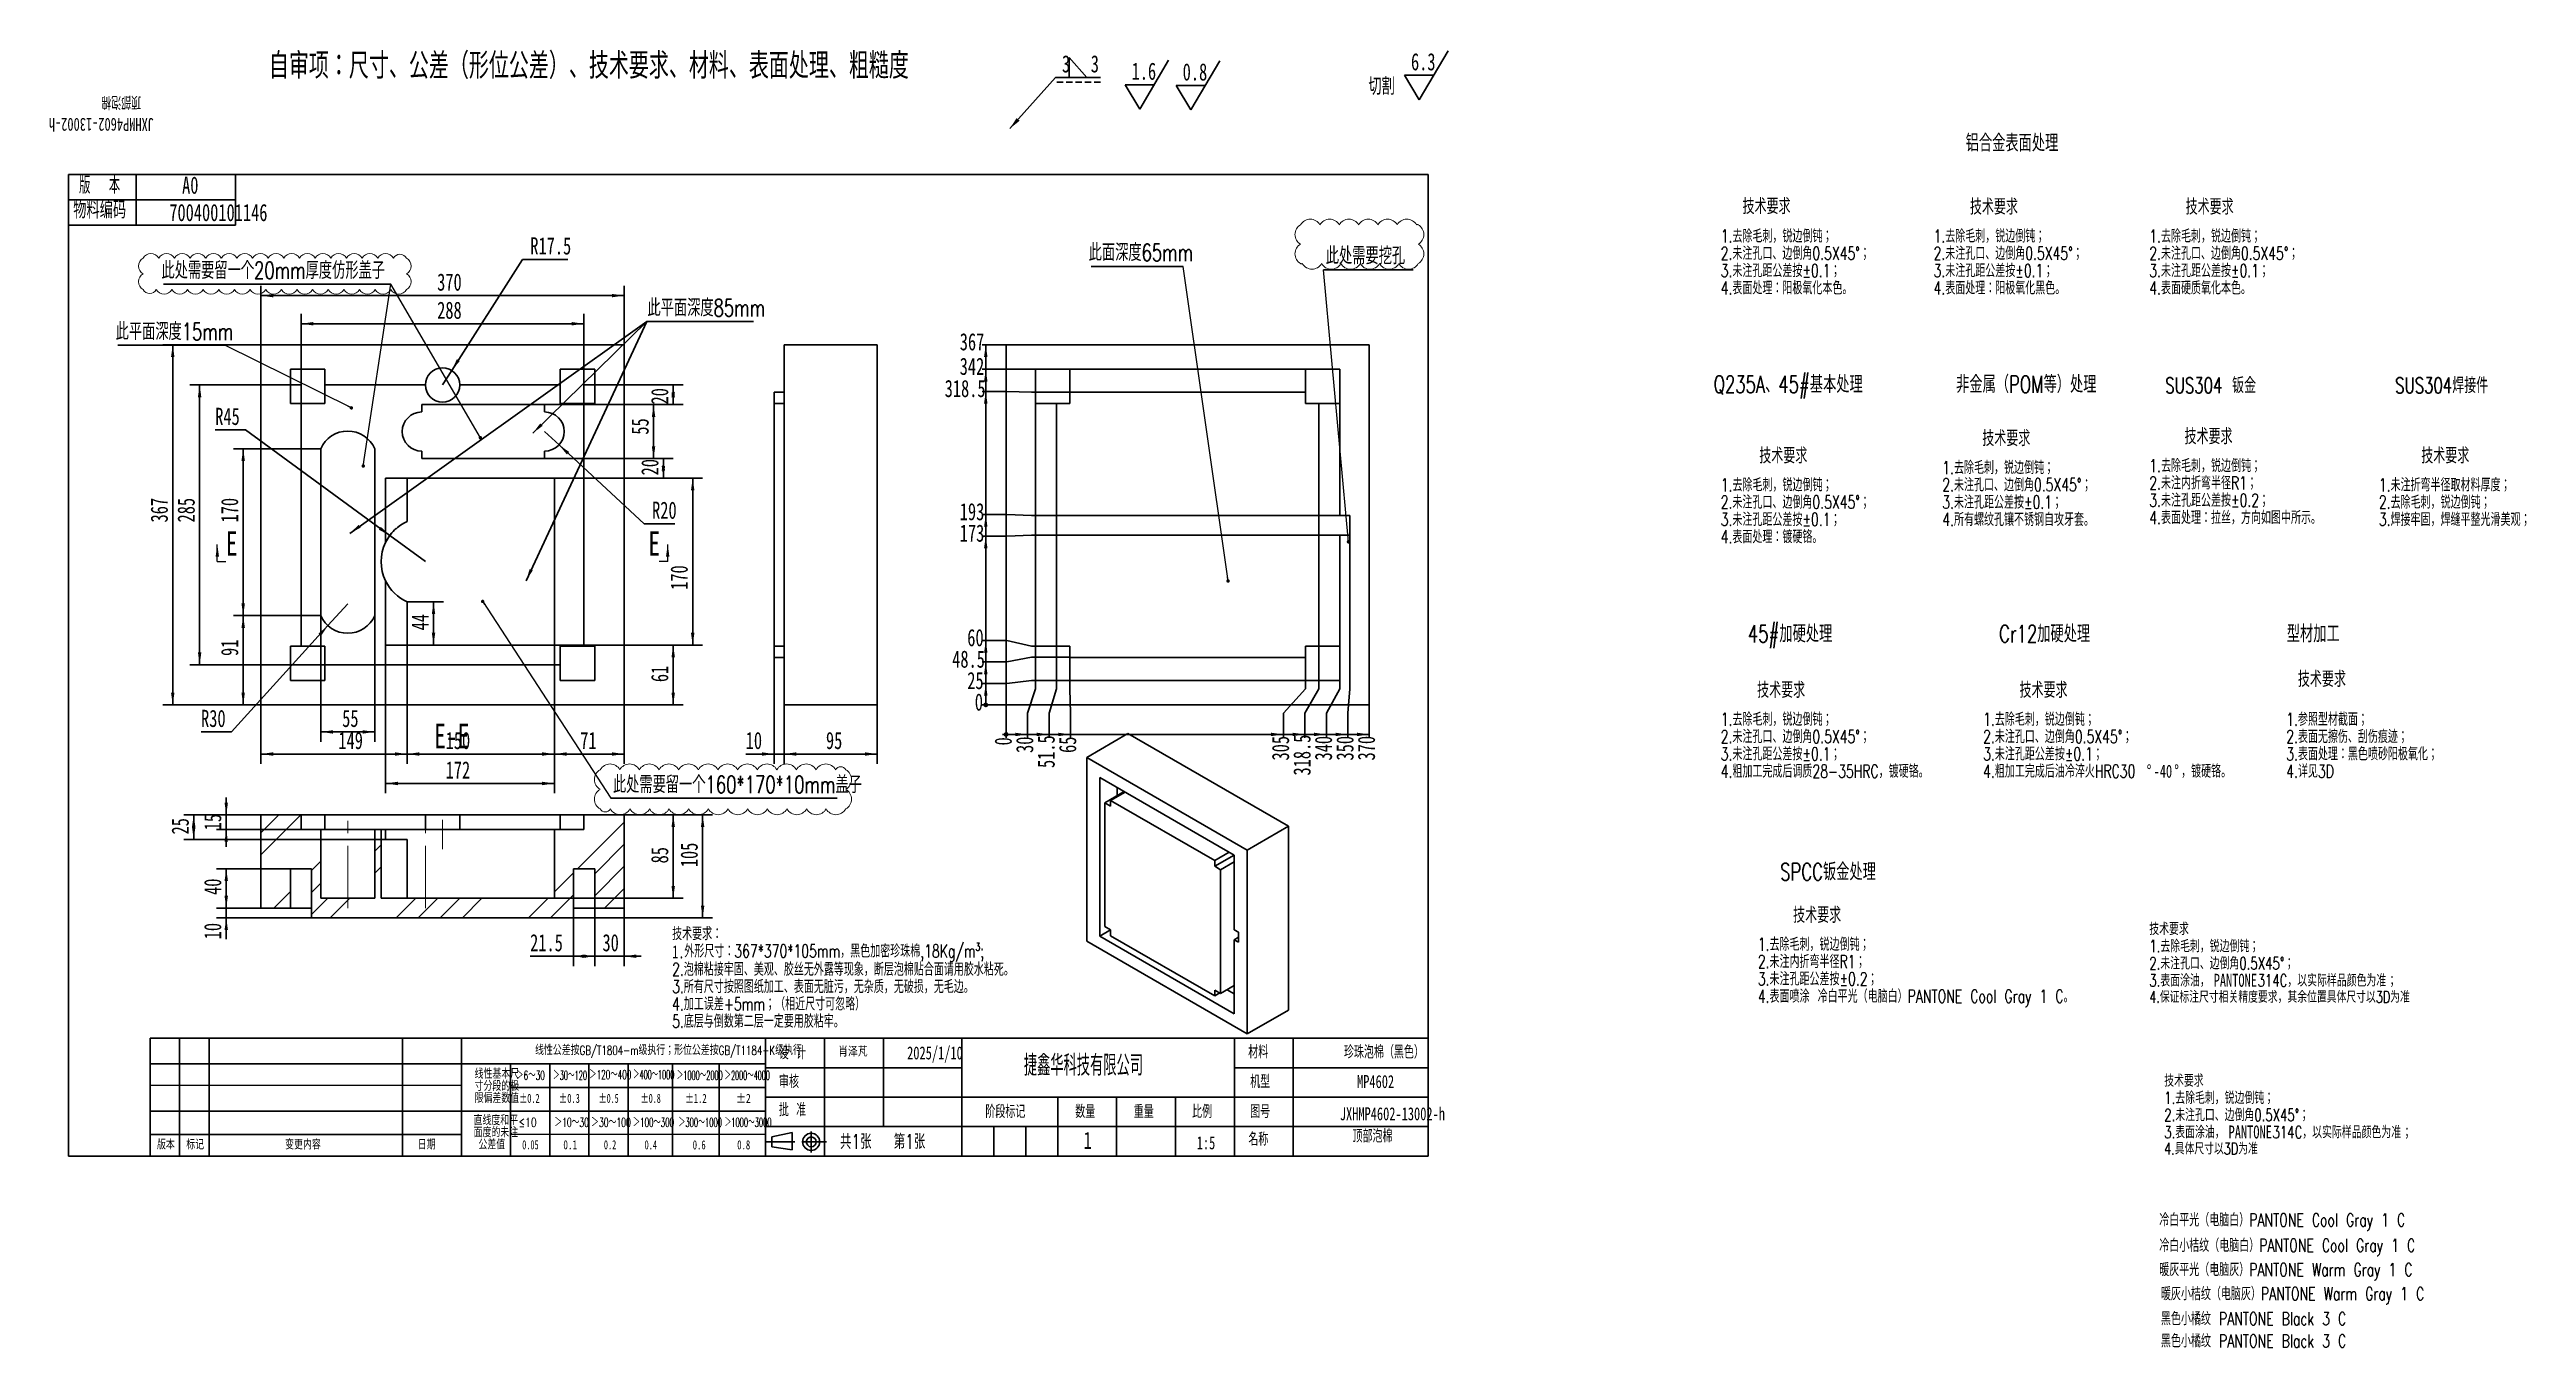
# Model space of a CAD drawing. Header units: millimetres. Extents: x 10 to 515, y -34 to 231.
import ezdxf

# ---------------------------------------------------------------- set-up
doc = ezdxf.new("R2010")
doc.units = ezdxf.units.MM
doc.linetypes.add('CENTERX2', pattern=[20.32, 12.7, -2.54, 2.54, -2.54])
doc.linetypes.add('HIDDEN', pattern=[1.905, 1.27, -0.635])
doc.layers.add('FORMAT', color=7, linetype='Continuous', lineweight=35)
doc.layers.add('轮廓实线层', color=7, linetype='Continuous', lineweight=35)
doc.layers.add('细实线层', color=7, linetype='Continuous')
doc.styles.add('SLDTEXTSTYLE0', font='TXT', dxfattribs={"width": 0.7, "bigfont": 'bigfont'})
doc.styles.add('SLDTEXTSTYLE1', font='TXT', dxfattribs={"width": 0.7})
doc.styles.add('SLDTEXTSTYLE10', font='TXT', dxfattribs={"width": 0.569954, "bigfont": 'bigfont'})
doc.styles.add('SLDTEXTSTYLE11', font='TXT', dxfattribs={"width": 0.542825, "bigfont": 'bigfont'})
doc.styles.add('SLDTEXTSTYLE12', font='TXT', dxfattribs={"width": 0.607411, "bigfont": 'bigfont'})
doc.styles.add('SLDTEXTSTYLE13', font='TXT', dxfattribs={"width": 0.494457, "bigfont": 'bigfont'})
doc.styles.add('SLDTEXTSTYLE14', font='TXT', dxfattribs={"width": 0.523419, "bigfont": 'bigfont'})
doc.styles.add('SLDTEXTSTYLE15', font='TXT', dxfattribs={"width": 0.677411})
doc.styles.add('SLDTEXTSTYLE16', font='TXT', dxfattribs={"width": 0.616681})
doc.styles.add('SLDTEXTSTYLE17', font='TXT', dxfattribs={"width": 0.592279})
doc.styles.add('SLDTEXTSTYLE18', font='TXT', dxfattribs={"width": 0.633851})
doc.styles.add('SLDTEXTSTYLE19', font='TXT', dxfattribs={"width": 0.751649})
doc.styles.add('SLDTEXTSTYLE2', font='TXT', dxfattribs={"width": 0.579353, "bigfont": 'bigfont'})
doc.styles.add('SLDTEXTSTYLE20', font='TXT', dxfattribs={"width": 0.672854})
doc.styles.add('SLDTEXTSTYLE21', font='TXT', dxfattribs={"width": 0.604873})
doc.styles.add('SLDTEXTSTYLE22', font='TXT', dxfattribs={"width": 0.692137})
doc.styles.add('SLDTEXTSTYLE23', font='TXT', dxfattribs={"width": 0.516181, "bigfont": 'bigfont'})
doc.styles.add('SLDTEXTSTYLE24', font='TXT', dxfattribs={"width": 0.786906})
doc.styles.add('SLDTEXTSTYLE25', font='TXT', dxfattribs={"width": 0.513075, "bigfont": 'bigfont'})
doc.styles.add('SLDTEXTSTYLE26', font='TXT', dxfattribs={"width": 0.6, "bigfont": 'bigfont'})
doc.styles.add('SLDTEXTSTYLE3', font='TXT', dxfattribs={"width": 0.633333, "bigfont": 'bigfont'})
doc.styles.add('SLDTEXTSTYLE4', font='TXT', dxfattribs={"width": 0.589499, "bigfont": 'bigfont'})
doc.styles.add('SLDTEXTSTYLE5', font='TXT', dxfattribs={"width": 0.526455, "bigfont": 'bigfont'})
doc.styles.add('SLDTEXTSTYLE6', font='TXT', dxfattribs={"width": 0.583287, "bigfont": 'bigfont'})
doc.styles.add('SLDTEXTSTYLE7', font='TXT', dxfattribs={"width": 0.632085})
doc.styles.add('SLDTEXTSTYLE8', font='TXT', dxfattribs={"width": 0.735068, "bigfont": 'bigfont'})
doc.styles.add('SLDTEXTSTYLE9', font='TXT', dxfattribs={"width": 0.615255, "bigfont": 'bigfont'})
doc.dimstyles.new('SLDDIMSTYLE0', dxfattribs={"dimtxt": 0.18, "dimasz": 2.5, "dimexe": 0, "dimexo": 0.0625, "dimgap": 0, "dimtad": 0, "dimtih": 1, "dimtoh": 1, "dimdec": 0, "dimrnd": 1e-09, "dimzin": 0, "dimdsep": 46, "dimtxsty": 'Standard', "dimsah": 1, "dimcen": 0.09, "dimadec": 0, "dimazin": 0, "dimtfac": 2.5, "dimtdec": 0, "dimtofl": 0, "dimtmove": 0, "dimatfit": 3, "dimfxl": 0, "dimfrac": 2, "dimtolj": 1, "dimtzin": 0, "dimarcsym": 0})
doc.dimstyles.new('SLDDIMSTYLE1', dxfattribs={"dimtxt": 3.5, "dimasz": 2.5, "dimexe": 0, "dimexo": 0.0625, "dimgap": 0.875, "dimtad": 2, "dimlfac": 5, "dimrnd": 1e-09, "dimzin": 12, "dimdsep": 46, "dimtxsty": 'SLDTEXTSTYLE1', "dimsah": 1, "dimcen": 0.09, "dimadec": 0, "dimazin": 3, "dimtfac": 1, "dimtofl": 0, "dimtmove": 0, "dimatfit": 3, "dimfxl": 0, "dimfrac": 2, "dimtolj": 1, "dimtzin": 12, "dimarcsym": 0})
doc.dimstyles.new('SLDDIMSTYLE2', dxfattribs={"dimtxt": 3.5, "dimasz": 2.5, "dimexe": 0, "dimexo": 0.0625, "dimgap": 0.875, "dimtad": 0, "dimtih": 1, "dimtoh": 1, "dimlfac": 5, "dimrnd": 1e-09, "dimzin": 12, "dimdsep": 46, "dimtxsty": 'SLDTEXTSTYLE1', "dimsah": 1, "dimcen": 0, "dimadec": 0, "dimazin": 3, "dimtfac": 1, "dimtofl": 0, "dimtmove": 0, "dimatfit": 3, "dimfxl": 0, "dimfrac": 2, "dimtolj": 1, "dimtzin": 12, "dimarcsym": 0})
doc.dimstyles.new('SLDDIMSTYLE3', dxfattribs={"dimtxt": 0.18, "dimasz": 0.7, "dimexe": 0, "dimexo": 0.0625, "dimgap": 0, "dimtad": 0, "dimtih": 1, "dimtoh": 1, "dimdec": 0, "dimrnd": 1e-09, "dimzin": 0, "dimdsep": 46, "dimtxsty": 'Standard', "dimblk1": 'DOT', "dimblk2": 'DOT', "dimsah": 1, "dimcen": 0.09, "dimadec": 0, "dimazin": 0, "dimtfac": 0.7, "dimtdec": 0, "dimtofl": 0, "dimtmove": 0, "dimatfit": 3, "dimldrblk": 'DOT', "dimfxl": 0, "dimfrac": 2, "dimtolj": 1, "dimtzin": 0, "dimarcsym": 0})
doc.dimstyles.new('SLDDIMSTYLE4', dxfattribs={"dimtxt": 3.5, "dimasz": 2.5, "dimexe": 0, "dimexo": 0.0625, "dimgap": 0.875, "dimtad": 2, "dimlfac": 5, "dimrnd": 1e-09, "dimzin": 12, "dimdsep": 46, "dimtxsty": 'SLDTEXTSTYLE1', "dimsah": 1, "dimcen": 0.09, "dimadec": 0, "dimazin": 3, "dimtfac": 1, "dimtmove": 0, "dimatfit": 0, "dimfxl": 0, "dimfrac": 2, "dimtolj": 1, "dimtzin": 12, "dimarcsym": 0})
doc.dimstyles.new('SLDDIMSTYLE5', dxfattribs={"dimtxt": 3.5, "dimasz": 0.233333, "dimexe": 0, "dimexo": 0.0625, "dimgap": 0.875, "dimtad": 0, "dimtih": 1, "dimtoh": 1, "dimdec": 0, "dimlfac": 5, "dimrnd": 1e-09, "dimdsep": 46, "dimtxsty": 'SLDTEXTSTYLE1', "dimblk1": 'ORIGIN', "dimblk2": 'ORIGIN', "dimsah": 1, "dimcen": 0.09, "dimadec": 0, "dimazin": 2, "dimtfac": 1, "dimtofl": 0, "dimtmove": 0, "dimatfit": 3, "dimldrblk": 'ORIGIN', "dimfxl": 0, "dimfrac": 2, "dimtolj": 1, "dimtzin": 12, "dimarcsym": 0})
doc.dimstyles.new('SLDDIMSTYLE6', dxfattribs={"dimtxt": 3.5, "dimasz": 2.5, "dimexe": 0, "dimexo": 0.0625, "dimgap": 0.875, "dimtad": 0, "dimtih": 1, "dimtoh": 1, "dimlfac": 5, "dimrnd": 1e-09, "dimzin": 12, "dimdsep": 46, "dimtxsty": 'SLDTEXTSTYLE1', "dimsah": 1, "dimcen": 0.09, "dimadec": 0, "dimazin": 3, "dimtfac": 1, "dimtofl": 0, "dimtmove": 0, "dimatfit": 3, "dimfxl": 0, "dimfrac": 2, "dimtolj": 1, "dimtzin": 12, "dimarcsym": 0})

msp = doc.modelspace()

# ---------------------------------------------------------------- texts
at = {"layer": 'FORMAT'}
for s, insert, char_height, attachment_point, style in [('自审项：尺寸、公差（形位公差）、技术要求、材料、表面处理、粗糙度', (120.1701, 230.2565), 5.291667, 2, 'SLDTEXTSTYLE0'), ('铝合金表面处理', (400.6715, 213.6273), 3.5, 1, 'SLDTEXTSTYLE0'), ('版  本', (16.3148, 205.0299), 3.5, 1, 'SLDTEXTSTYLE26'), ('A0', (38.96, 205.0299), 3.5, 2, 'SLDTEXTSTYLE1'), ('物料编码', (15.1178, 199.9773), 3.5, 1, 'SLDTEXTSTYLE0'), ('700400101146', (44.6859, 199.4535), 3.5, 2, 'SLDTEXTSTYLE1'), ('Q235A、45#基本处理', (349.3172, 164.4569), 3.5, 1, 'SLDTEXTSTYLE0'), ('非金属（POM等）处理', (398.7222, 164.4569), 3.5, 1, 'SLDTEXTSTYLE0'), ('SUS304 钣金', (441.341, 164.0645), 3.175, 1, 'SLDTEXTSTYLE0'), ('SUS304焊接件', (488.1716, 164.0645), 3.175, 1, 'SLDTEXTSTYLE0'), ('45#加硬处理', (356.3086, 113.6222), 3.5, 1, 'SLDTEXTSTYLE0'), ('Cr12加硬处理', (407.4827, 113.6222), 3.5, 1, 'SLDTEXTSTYLE0'), ('型材加工', (466.0943, 113.6222), 3.5, 1, 'SLDTEXTSTYLE0'), ('E-E', (92.2399, 93.5548), 5, 2, 'SLDTEXTSTYLE1'), ('SPCC钣金处理', (362.8855, 65.1155), 3.5, 1, 'SLDTEXTSTYLE0'), ('线性公差按GB/T1804-m级执行；形位公差按GB/T1184-K级执行', (136.3831, 27.9234), 1.852083, 2, 'SLDTEXTSTYLE0'), ('设 计', (158.893, 27.7982), 2.64583, 1, 'SLDTEXTSTYLE3'), ('肖泽芃', (173.9568, 27.8216), 2.11667, 2, 'SLDTEXTSTYLE0'), ('2025/1/10', (190.6794, 27.7982), 2.64583, 2, 'SLDTEXTSTYLE1'), ('捷鑫华科技有限公司', (208.7875, 26.0649), 4.23333, 1, 'SLDTEXTSTYLE2'), ('材料', (254.5004, 27.981), 2.64583, 1, 'SLDTEXTSTYLE0'), ('珍珠泡棉（黑色）', (282.1522, 27.981), 2.64583, 2, 'SLDTEXTSTYLE0'), ('＞6～30', (105.3457, 22.8184), 1.85208, 1, 'SLDTEXTSTYLE4'), ('＞30～120', (112.8687, 22.8184), 1.85208, 1, 'SLDTEXTSTYLE5'), ('＞120～400', (120.2405, 22.979), 1.85208, 1, 'SLDTEXTSTYLE6'), ('＞400～1000', (129.208, 22.979), 1.85208, 1, 'SLDTEXTSTYLE13'), ('＞1000～2000', (138.0609, 22.8184), 1.85208, 1, 'SLDTEXTSTYLE14'), ('＞2000～4000', (147.8019, 22.8184), 1.85208, 1, 'SLDTEXTSTYLE23'), ('审核', (158.8955, 21.9571), 2.64583, 1, 'SLDTEXTSTYLE0'), ('机型', (254.9054, 21.9571), 2.64583, 1, 'SLDTEXTSTYLE0'), ('MP4602', (280.4481, 21.9571), 2.64583, 2, 'SLDTEXTSTYLE1'), ('±0.2', (105.9442, 18.1427), 1.85208, 1, 'SLDTEXTSTYLE7'), ('±0.3', (114.0606, 18.1427), 1.85208, 1, 'SLDTEXTSTYLE15'), ('±0.5', (122.1662, 18.1427), 1.85208, 1, 'SLDTEXTSTYLE16'), ('±0.8', (130.7171, 18.1427), 1.85208, 1, 'SLDTEXTSTYLE17'), ('±1.2', (139.7998, 18.1427), 1.85208, 1, 'SLDTEXTSTYLE22'), ('±2', (150.1754, 18.1427), 1.85208, 1, 'SLDTEXTSTYLE24'), ('批 准', (158.8955, 16.2214), 2.64583, 1, 'SLDTEXTSTYLE3'), ('阶段标记', (200.9404, 15.8516), 2.64583, 1, 'SLDTEXTSTYLE0'), ('数量', (219.2615, 15.8516), 2.64583, 1, 'SLDTEXTSTYLE0'), ('重量', (231.1732, 15.8516), 2.64583, 1, 'SLDTEXTSTYLE0'), ('比例', (243.0584, 15.8516), 2.64583, 1, 'SLDTEXTSTYLE0'), ('图号', (254.9054, 15.8516), 2.64583, 1, 'SLDTEXTSTYLE0'), ('≤10', (105.8994, 13.2336), 1.85208, 1, 'SLDTEXTSTYLE8'), ('＞10～30', (113.1568, 13.2336), 1.85208, 1, 'SLDTEXTSTYLE12'), ('＞30～100', (120.6328, 13.2336), 1.85208, 1, 'SLDTEXTSTYLE9'), ('＞100～300', (129.1344, 13.2336), 1.85208, 1, 'SLDTEXTSTYLE10'), ('＞300～1000', (138.4253, 13.2336), 1.85208, 1, 'SLDTEXTSTYLE11'), ('＞1000～3000', (147.8431, 13.2336), 1.85208, 1, 'SLDTEXTSTYLE25'), ('共1张', (171.337, 9.8974), 3, 1, 'SLDTEXTSTYLE0'), ('第1张', (182.2886, 9.8974), 3, 1, 'SLDTEXTSTYLE0'), ('1', (220.958, 10.4198), 3.5, 1, 'SLDTEXTSTYLE1'), ('名称', (254.5224, 10.2316), 2.64583, 1, 'SLDTEXTSTYLE0'), ('版本', (32.1709, 8.6674), 1.85208, 1, 'SLDTEXTSTYLE0'), ('标记', (38.1463, 8.6674), 1.85208, 1, 'SLDTEXTSTYLE0'), ('变更内容', (58.2951, 8.6674), 1.85208, 1, 'SLDTEXTSTYLE0'), ('日期', (85.2975, 8.6674), 1.85208, 1, 'SLDTEXTSTYLE0'), ('0.05', (106.5853, 8.6792), 1.85208, 1, 'SLDTEXTSTYLE18'), ('0.1', (114.9609, 8.6792), 1.85208, 1, 'SLDTEXTSTYLE19'), ('0.2', (123.2299, 8.6792), 1.85208, 1, 'SLDTEXTSTYLE21'), ('0.4', (131.5166, 8.6674), 1.85208, 1, 'SLDTEXTSTYLE20'), ('0.6', (141.3219, 8.6674), 1.85208, 1, 'SLDTEXTSTYLE1'), ('0.8', (150.3932, 8.6674), 1.85208, 1, 'SLDTEXTSTYLE1'), ('1:5', (245.8983, 9.4834), 2.64583, 2, 'SLDTEXTSTYLE1'), ('冷白平光（电脑白）PANTONE Cool Gray 1 C', (440.1054, -6.2331), 2.645833, 1, 'SLDTEXTSTYLE0'), ('冷白小桔纹（电脑白）PANTONE Cool Gray 1 C', (440.1054, -11.4365), 2.645833, 1, 'SLDTEXTSTYLE0'), ('暖灰平光（电脑灰）PANTONE Warm Gray 1 C', (440.1054, -16.367), 2.645833, 1, 'SLDTEXTSTYLE0'), ('暖灰小桔纹（电脑灰）PANTONE Warm Gray 1 C', (440.4503, -21.282), 2.645833, 1, 'SLDTEXTSTYLE0'), ('黑色小橘纹 PANTONE Black 3 C', (440.4503, -26.3599), 2.645833, 1, 'SLDTEXTSTYLE0'), ('黑色小橘纹 PANTONE Black 3 C', (440.4503, -30.886), 2.645833, 1, 'SLDTEXTSTYLE0')]:
    msp.add_mtext(s, dxfattribs=dict(at, insert=insert, char_height=char_height, attachment_point=attachment_point, style=style))
at = {"layer": '细实线层', "char_height": 5, "attachment_point": 1, "style": 'SLDTEXTSTYLE1'}
for insert in [(46.221, 132.7603), (132.2894, 132.7603)]:
    msp.add_mtext('E', dxfattribs=dict(at, insert=insert))

# ---------------------------------------------------------------- blocks, each defined once
blk = doc.blocks.new('SW_NOTE_0')
at = {"layer": 'FORMAT', "color": 0, "attachment_point": 1}
for s, insert, char_height, style in [('技术要求', (0, 3.22), 2.5, 'SLDTEXTSTYLE0'), ('2.未注孔口、边倒角0.5X45°；', (0, -3.78), 2.5, 'SLDTEXTSTYLE0'), ('1.去除毛刺，锐边倒钝；', (0, -0.28), 2.5, 'SLDTEXTSTYLE0'), ('3.表面涂油，', (0, -7.28), 2.5, 'SLDTEXTSTYLE0'), ('PANTONE', (13.12, -7.17), 2.646, 'SLDTEXTSTYLE1'), ('314C，以实际样品颜色为准', (22.06, -7.28), 2.5, 'SLDTEXTSTYLE0'), ('；', (48.46, -7.44), 2.38, 'SLDTEXTSTYLE0'), ('4.保证标注尺寸相关精度要求，其余位置具体尺寸以3D为准', (0, -10.69), 2.3813, 'SLDTEXTSTYLE0')]:
    blk.add_mtext(s, dxfattribs=dict(at, insert=insert, char_height=char_height, style=style))
blk = doc.blocks.new('SW_NOTE_0_1')
at = {"layer": 'FORMAT', "color": 0, "attachment_point": 1}
for s, insert, char_height, style in [('技术要求', (0, 3.22), 2.5, 'SLDTEXTSTYLE0'), ('2.未注孔口、边倒角0.5X45°；', (0, -3.78), 2.5, 'SLDTEXTSTYLE0'), ('1.去除毛刺，锐边倒钝；', (0, -0.28), 2.5, 'SLDTEXTSTYLE0'), ('3.表面涂油，', (0, -7.28), 2.5, 'SLDTEXTSTYLE0'), ('PANTONE', (13.12, -7.17), 2.646, 'SLDTEXTSTYLE1'), ('314C，以实际样品颜色为准', (22.06, -7.28), 2.5, 'SLDTEXTSTYLE0'), ('；', (48.46, -7.44), 2.38, 'SLDTEXTSTYLE0'), ('4.具体尺寸以3D为准', (0, -10.69), 2.3813, 'SLDTEXTSTYLE0')]:
    blk.add_mtext(s, dxfattribs=dict(at, insert=insert, char_height=char_height, style=style))
blk = doc.blocks.new('SW_NOTE_0_2')
at = {"layer": 'FORMAT', "color": 0, "attachment_point": 1, "style": 'SLDTEXTSTYLE0'}
for s, insert, char_height in [('技术要求', (5.95, 4.09), 3.175), ('1.去除毛刺，锐边倒钝；', (-1.23, -2.12), 2.6458), ('2.未注内折弯半径R1；', (-1.23, -5.64), 2.6458), ('3.未注孔距公差按±0.2；', (-1.23, -9.17), 2.6458), ('4.表面处理：拉丝，方向如图中所示。', (-1.23, -12.7), 2.6458)]:
    blk.add_mtext(s, dxfattribs=dict(at, insert=insert, char_height=char_height))
blk = doc.blocks.new('SW_NOTE_0_3')
at = {"layer": 'FORMAT', "color": 0, "attachment_point": 1}
for s, insert, char_height, style in [('技术要求：', (0, 3.41), 2.646, 'SLDTEXTSTYLE0'), ('外形尺寸：367*370*105mm，黑色加密珍珠棉,18Kg/m³;', (2.47, -0.12), 2.6458, 'SLDTEXTSTYLE0'), ('1.', (0, -0.31), 2.646, 'SLDTEXTSTYLE1'), ('2.泡棉粘接牢固、美观、胶丝无外露等现象，断层泡棉贴合面请用胶水粘死。', (0, -3.84), 2.6458, 'SLDTEXTSTYLE0'), ('3.所有尺寸按照图纸加工、表面无脏污，无杂质，无破损，无毛边。', (0, -7.37), 2.6458, 'SLDTEXTSTYLE0'), ('4.加工误差+5mm；（相近尺寸可忽略）', (0, -10.9), 2.6458, 'SLDTEXTSTYLE0'), ('5.底层与倒数第二层一定要用胶粘牢。', (0, -14.42), 2.6458, 'SLDTEXTSTYLE0')]:
    blk.add_mtext(s, dxfattribs=dict(at, insert=insert, char_height=char_height, style=style))
blk = doc.blocks.new('SW_NOTE_0_4')
at = {"layer": 'FORMAT', "color": 0, "attachment_point": 1, "style": 'SLDTEXTSTYLE0'}
for s, insert, char_height in [('技术要求', (0, 4.09), 3.175), ('1.去除毛刺，锐边倒钝；', (-7.41, -2.12), 2.6458), ('2.未注孔口、边倒角0.5X45°；', (-7.41, -5.64), 2.6458), ('3.未注孔距公差按±0.1；', (-7.41, -9.17), 2.6458), ('4.表面处理：阳极氧化黑色。', (-7.41, -12.7), 2.6458)]:
    blk.add_mtext(s, dxfattribs=dict(at, insert=insert, char_height=char_height))
blk = doc.blocks.new('SW_NOTE_0_5')
at = {"layer": 'FORMAT', "color": 0, "attachment_point": 1, "style": 'SLDTEXTSTYLE0'}
for s, insert, char_height in [('技术要求', (0, 4.09), 3.175), ('1.去除毛刺，锐边倒钝；', (-4.45, -2.22), 2.6458), ('2.未注孔口、边倒角0.5X45°；', (-4.45, -5.74), 2.6458), ('3.未注孔距公差按±0.1；', (-4.45, -9.27), 2.6458), ('4.表面处理：阳极氧化本色。', (-4.45, -12.8), 2.6458)]:
    blk.add_mtext(s, dxfattribs=dict(at, insert=insert, char_height=char_height))
blk = doc.blocks.new('SW_NOTE_0_6')
at = {"layer": 'FORMAT', "color": 0, "attachment_point": 1, "style": 'SLDTEXTSTYLE0'}
for s, insert, char_height in [('技术要求', (2.38, 4.09), 3.175), ('1.参照型材截面；', (0, -4.35), 2.646), ('2.表面无擦伤、刮伤痕迹；', (0, -7.88), 2.6458), ('3.表面处理：黑色喷砂阳极氧化；', (0, -11.41), 2.6458), ('4.详见3D', (0, -14.93), 2.646)]:
    blk.add_mtext(s, dxfattribs=dict(at, insert=insert, char_height=char_height))
blk = doc.blocks.new('SW_NOTE_0_7')
at = {"layer": 'FORMAT', "color": 0, "attachment_point": 1, "style": 'SLDTEXTSTYLE0'}
for s, insert, char_height in [('技术要求', (1.19, 4.09), 3.175), ('1.去除毛刺，锐边倒钝；', (-6.67, -2.12), 2.6458), ('2.未注孔口、边倒角0.5X45°；', (-6.67, -5.64), 2.6458), ('3.未注孔距公差按±0.1；', (-6.67, -9.17), 2.6458), ('4.表面处理：镀硬铬。', (-6.67, -12.7), 2.6458)]:
    blk.add_mtext(s, dxfattribs=dict(at, insert=insert, char_height=char_height))
blk = doc.blocks.new('SW_NOTE_0_8')
at = {"layer": 'FORMAT', "color": 0, "attachment_point": 1, "style": 'SLDTEXTSTYLE0'}
for s, insert, char_height in [('技术要求', (5.95, 4.09), 3.175), ('1.去除毛刺，锐边倒钝；', (-1.23, -2.12), 2.6458), ('2.未注内折弯半径R1；', (-1.23, -5.64), 2.6458), ('3.未注孔距公差按±0.2；', (-1.23, -9.17), 2.6458), ('4.表面喷涂 冷白平光（电脑白）PANTONE Cool Gray 1 C。', (-1.23, -12.7), 2.6458)]:
    blk.add_mtext(s, dxfattribs=dict(at, insert=insert, char_height=char_height))
blk = doc.blocks.new('SW_NOTE_0_9')
at = {"layer": 'FORMAT', "color": 0, "attachment_point": 1, "style": 'SLDTEXTSTYLE0'}
for s, insert, char_height in [('技术要求', (0, 4.09), 3.175), ('1.去除毛刺，锐边倒钝；', (-8.15, -2.12), 2.6458), ('2.未注孔口、边倒角0.5X45°；', (-8.15, -5.64), 2.6458), ('3.未注孔距公差按±0.1；', (-8.15, -9.17), 2.6458), ('4.所有螺纹孔镶不锈钢自攻牙套。', (-8.15, -12.7), 2.6458)]:
    blk.add_mtext(s, dxfattribs=dict(at, insert=insert, char_height=char_height))
blk = doc.blocks.new('SW_NOTE_0_10')
at = {"layer": 'FORMAT', "color": 0, "attachment_point": 1, "style": 'SLDTEXTSTYLE0'}
for s, insert, char_height in [('技术要求', (0, 4.09), 3.175), ('1.去除毛刺，锐边倒钝；', (-7.41, -2.12), 2.6458), ('2.未注孔口、边倒角0.5X45°；', (-7.41, -5.64), 2.6458), ('3.未注孔距公差按±0.1；', (-7.41, -9.17), 2.6458), ('4.表面硬质氧化本色。', (-7.41, -12.7), 2.6458)]:
    blk.add_mtext(s, dxfattribs=dict(at, insert=insert, char_height=char_height))
blk = doc.blocks.new('SW_NOTE_0_11')
at = {"layer": 'FORMAT', "color": 0, "attachment_point": 1, "style": 'SLDTEXTSTYLE0'}
for s, insert, char_height in [('技术要求', (0, 4.09), 3.175), ('1.未注折弯半径取材料厚度；', (-8.64, -2.12), 2.6458), ('2.去除毛刺，锐边倒钝；', (-8.64, -5.64), 2.6458), ('3.焊接牢固，焊缝平整光滑美观；', (-8.64, -9.17), 2.6458)]:
    blk.add_mtext(s, dxfattribs=dict(at, insert=insert, char_height=char_height))
blk = doc.blocks.new('SW_NOTE_0_12')
at = {"layer": 'FORMAT', "color": 0, "attachment_point": 1}
for s, insert, char_height, style in [('技术要求', (0, 4.09), 3.175, 'SLDTEXTSTYLE0'), ('1.去除毛刺，锐边倒钝；', (-7.41, -2.12), 2.6458, 'SLDTEXTSTYLE0'), ('2.未注孔口、边倒角0.5X45°；', (-7.41, -5.64), 2.6458, 'SLDTEXTSTYLE0'), ('3.未注孔距公差按±0.1；', (-7.41, -9.17), 2.6458, 'SLDTEXTSTYLE0'), ('4.粗加工完成后油冷淬火HRC30', (-7.41, -12.7), 2.6458, 'SLDTEXTSTYLE0'), ('%%d', (25.92, -12.7), 2.646, 'SLDTEXTSTYLE1'), ('-40', (27.32, -12.7), 2.646, 'SLDTEXTSTYLE1'), ('%%d', (31.53, -12.7), 2.646, 'SLDTEXTSTYLE1'), ('，镀硬铬。', (32.92, -12.7), 2.646, 'SLDTEXTSTYLE0')]:
    blk.add_mtext(s, dxfattribs=dict(at, insert=insert, char_height=char_height, style=style))
blk = doc.blocks.new('SW_NOTE_0_13')
at = {"layer": 'FORMAT', "color": 0, "attachment_point": 1, "style": 'SLDTEXTSTYLE0'}
for s, insert, char_height in [('技术要求', (0, 4.09), 3.175), ('1.去除毛刺，锐边倒钝；', (-7.41, -2.12), 2.6458), ('2.未注孔口、边倒角0.5X45°；', (-7.41, -5.64), 2.6458), ('3.未注孔距公差按±0.1；', (-7.41, -9.17), 2.6458), ('4.粗加工完成后调质28-35HRC，镀硬铬。', (-7.41, -12.7), 2.6458)]:
    blk.add_mtext(s, dxfattribs=dict(at, insert=insert, char_height=char_height))
blk = doc.blocks.new('SW_NOTE_0_14')
at = {"layer": 'FORMAT', "color": 0}
for p, q in [((-0.1, -0.05), (21.61, -0.05)), ((21.61, -0.05), (-0.1, -0.05)), ((-0.1, -0.05), (21.61, -0.05)), ((21.61, -0.05), (-0.1, -0.05)), ((-0.1, -0.05), (21.61, -0.05)), ((21.61, -0.05), (-0.1, -0.05))]:
    blk.add_line(p, q, dxfattribs=at)
at = {"layer": 'FORMAT', "color": 0, "insert": (0, 4.51), "char_height": 3.5, "attachment_point": 1, "style": 'SLDTEXTSTYLE0'}
blk.add_mtext('此平面深度85mm', dxfattribs=at)
blk = doc.blocks.new('SW_NOTE_0_15')
at = {"layer": 'FORMAT', "color": 0, "char_height": 1.852, "attachment_point": 2, "style": 'SLDTEXTSTYLE0'}
for s, insert in [('线性基本尺', (6.37, 2.39)), ('寸分段的极', (6.37, -0.08)), ('限偏差数值', (6.37, -2.55))]:
    blk.add_mtext(s, dxfattribs=dict(at, insert=insert))
blk = doc.blocks.new('SW_NOTE_0_16')
at = {"layer": 'FORMAT', "color": 0, "char_height": 1.852, "attachment_point": 2, "style": 'SLDTEXTSTYLE0'}
for s, insert in [('面度的未注', (6.37, -0.08)), ('直线度和平', (6.37, 2.39)), ('公差值', (5.55, -2.55))]:
    blk.add_mtext(s, dxfattribs=dict(at, insert=insert))
blk = doc.blocks.new('SW_NOTE_0_17')
at = {"layer": 'FORMAT', "color": 0, "attachment_point": 2}
for s, insert, char_height, style in [('JXHMP4602-13002-h', (17.12, 3.41), 2.6458, 'SLDTEXTSTYLE1'), ('顶部泡棉', (13.07, -1.12), 2.646, 'SLDTEXTSTYLE0')]:
    blk.add_mtext(s, dxfattribs=dict(at, insert=insert, char_height=char_height, style=style))
blk = doc.blocks.new('SW_NOTE_0_18')
at = {"layer": 'FORMAT', "color": 0, "attachment_point": 2, "rotation": 180}
for s, insert, char_height, style in [('顶部泡棉', (-13.07, 1.12), 2.646, 'SLDTEXTSTYLE0'), ('JXHMP4602-13002-h', (-17.12, -3.41), 2.6458, 'SLDTEXTSTYLE1')]:
    blk.add_mtext(s, dxfattribs=dict(at, insert=insert, char_height=char_height, style=style))
blk = doc.blocks.new('SW_SFSYMBOL_0')
at = {"layer": 'FORMAT', "color": 0}
for p, q in [((1.65, -5), (7.55, 5)), ((1.65, -5), (-1.3, 0)), ((4.6, 0), (-1.3, 0))]:
    blk.add_line(p, q, dxfattribs=at)
at = {"layer": 'FORMAT', "color": 0, "char_height": 3.5, "attachment_point": 1}
for s, insert, style in [('6.3', (0, 4.51), 'SLDTEXTSTYLE1'), ('切割', (-8.68, -0.49), 'SLDTEXTSTYLE0')]:
    blk.add_mtext(s, dxfattribs=dict(at, insert=insert, style=style))
blk = doc.blocks.new('SW_SFSYMBOL_1')
at = {"layer": 'FORMAT', "color": 0}
for p, q in [((1.65, -5), (7.55, 5)), ((1.65, -5), (-1.3, 0)), ((4.6, 0), (-1.3, 0))]:
    blk.add_line(p, q, dxfattribs=at)
at = {"layer": 'FORMAT', "color": 0, "insert": (0, 4.51), "char_height": 3.5, "attachment_point": 1, "style": 'SLDTEXTSTYLE1'}
blk.add_mtext('0.8', dxfattribs=at)
blk = doc.blocks.new('SW_SFSYMBOL_2')
at = {"layer": 'FORMAT', "color": 0}
for p, q in [((1.65, -5), (7.55, 5)), ((1.65, -5), (-1.3, 0)), ((4.6, 0), (-1.3, 0))]:
    blk.add_line(p, q, dxfattribs=at)
at = {"layer": 'FORMAT', "color": 0, "insert": (0, 4.51), "char_height": 3.5, "attachment_point": 1, "style": 'SLDTEXTSTYLE1'}
blk.add_mtext('1.6', dxfattribs=at)
blk = doc.blocks.new('SW_SYMBOL_WELD_FILL')
at = {"layer": 'FORMAT', "color": 0}
for p, q in [((100, 0), (100, 900)), ((100, 900), (900, 0)), ((100, 0), (900, 0))]:
    blk.add_line(p, q, dxfattribs=at)
blk = doc.blocks.new('SW_WELDSYMBOL_0')
at = {"layer": 'FORMAT', "color": 0}
blk.add_line((9.14, 0), (0, 0), dxfattribs=at)
at = {"layer": 'FORMAT', "color": 0, "linetype": 'HIDDEN'}
blk.add_line((9.14, -1), (0, -1), dxfattribs=at)
at = {"layer": 'FORMAT', "color": 0, "xscale": 0.004511737089201878, "yscale": 0.004511737089201878, "zscale": 0.004511737089201878}
blk.add_blockref('SW_SYMBOL_WELD_FILL', (2.31, 0), dxfattribs=at)
at = {"layer": 'FORMAT', "color": 0, "char_height": 3.5, "attachment_point": 1, "style": 'SLDTEXTSTYLE1'}
for insert in [(1.31, 4.51), (7.17, 4.51)]:
    blk.add_mtext('3', dxfattribs=dict(at, insert=insert))
blk = doc.blocks.new('SW_REVISION_CLOUD_0')
at = {"layer": 'FORMAT', "color": 0, "linetype": 'Continuous', "lineweight": 18}
for centre, radius, start, end in [((-25.95, 1.59), 1.82, 118.955, 241.045), ((-25.24, 2.3), 1.82, 28.955, 151.045), ((-22.05, 2.3), 1.82, 28.955, 151.045), ((-18.86, 2.3), 1.82, 28.955, 151.045), ((-15.68, 2.3), 1.82, 28.955, 151.045), ((-12.49, 2.3), 1.82, 28.955, 151.045), ((-9.3, 2.3), 1.82, 28.955, 151.045), ((-6.12, 2.3), 1.82, 28.955, 151.045), ((-2.93, 2.3), 1.82, 28.955, 151.045), ((0.25, 2.3), 1.82, 28.955, 151.045), ((3.44, 2.3), 1.82, 28.955, 151.045), ((6.63, 2.3), 1.82, 28.955, 151.045), ((9.81, 2.3), 1.82, 28.955, 151.045), ((13, 2.3), 1.82, 28.955, 151.045), ((16.19, 2.3), 1.82, 28.955, 151.045), ((19.37, 2.3), 1.82, 28.955, 151.045), ((22.56, 2.3), 1.82, 28.955, 151.045), ((25.49, 2.45), 1.53, 28.955, 151.045), ((25.95, 1.59), 1.82, 298.955, 61.045), ((25.95, -1.59), 1.82, 298.955, 61.045), ((-25.95, -1.59), 1.82, 118.955, 241.045), ((-25.49, -2.45), 1.53, 208.955, 331.045), ((-22.56, -2.3), 1.82, 208.955, 331.045), ((-19.37, -2.3), 1.82, 208.955, 331.045), ((-16.19, -2.3), 1.82, 208.955, 331.045), ((-13, -2.3), 1.82, 208.955, 331.045), ((-9.81, -2.3), 1.82, 208.955, 331.045), ((-6.63, -2.3), 1.82, 208.955, 331.045), ((-3.44, -2.3), 1.82, 208.955, 331.045), ((-0.25, -2.3), 1.82, 208.955, 331.045), ((2.93, -2.3), 1.82, 208.955, 331.045), ((6.12, -2.3), 1.82, 208.955, 331.045), ((9.3, -2.3), 1.82, 208.955, 331.045), ((12.49, -2.3), 1.82, 208.955, 331.045), ((15.68, -2.3), 1.82, 208.955, 331.045), ((18.86, -2.3), 1.82, 208.955, 331.045), ((22.05, -2.3), 1.82, 208.955, 331.045), ((25.24, -2.3), 1.82, 208.955, 331.045)]:
    blk.add_arc(centre, radius, start, end, dxfattribs=at)
blk = doc.blocks.new('SW_REVISION_CLOUD_1')
at = {"layer": 'FORMAT', "color": 0, "linetype": 'Continuous', "lineweight": 18}
for centre, radius, start, end in [((-23.01, 2.89), 2.28, 28.955, 151.045), ((-19.02, 2.89), 2.28, 28.955, 151.045), ((-15.02, 2.89), 2.28, 28.955, 151.045), ((-11.02, 2.89), 2.28, 28.955, 151.045), ((-7.02, 2.89), 2.28, 28.955, 151.045), ((-3.02, 2.89), 2.28, 28.955, 151.045), ((0.97, 2.89), 2.28, 28.955, 151.045), ((4.97, 2.89), 2.28, 28.955, 151.045), ((8.97, 2.89), 2.28, 28.955, 151.045), ((12.97, 2.89), 2.28, 28.955, 151.045), ((16.97, 2.89), 2.28, 28.955, 151.045), ((20.96, 2.89), 2.28, 28.955, 151.045), ((-23.91, 2), 2.28, 118.955, 241.045), ((-23.91, -2), 2.28, 118.955, 241.045), ((23.99, 3.43), 1.17, 28.955, 151.045), ((23.91, 2), 2.28, 298.955, 61.045), ((23.91, -2), 2.28, 298.955, 61.045), ((-23.99, -3.43), 1.17, 208.955, 331.045), ((-20.96, -2.89), 2.28, 208.955, 331.045), ((-16.97, -2.89), 2.28, 208.955, 331.045), ((-12.97, -2.89), 2.28, 208.955, 331.045), ((-8.97, -2.89), 2.28, 208.955, 331.045), ((-4.97, -2.89), 2.28, 208.955, 331.045), ((-0.97, -2.89), 2.28, 208.955, 331.045), ((3.02, -2.89), 2.28, 208.955, 331.045), ((7.02, -2.89), 2.28, 208.955, 331.045), ((11.02, -2.89), 2.28, 208.955, 331.045), ((15.02, -2.89), 2.28, 208.955, 331.045), ((19.02, -2.89), 2.28, 208.955, 331.045), ((23.01, -2.89), 2.28, 208.955, 331.045)]:
    blk.add_arc(centre, radius, start, end, dxfattribs=at)
blk = doc.blocks.new('SW_REVISION_CLOUD_2')
at = {"layer": 'FORMAT', "color": 0, "linetype": 'Continuous', "lineweight": 18}
for centre, radius, start, end in [((-10.01, 2.85), 2.25, 28.955, 151.045), ((-6.07, 2.85), 2.25, 28.955, 151.045), ((-2.14, 2.85), 2.25, 28.955, 151.045), ((1.8, 2.85), 2.25, 28.955, 151.045), ((5.73, 2.85), 2.25, 28.955, 151.045), ((9.66, 2.85), 2.25, 28.955, 151.045), ((-10.88, 1.97), 2.25, 118.955, 241.045), ((-10.88, -1.97), 2.25, 118.955, 241.045), ((11.8, 3.84), 0.195, 28.955, 151.045), ((10.88, 1.97), 2.25, 298.955, 61.045), ((10.88, -1.97), 2.25, 298.955, 61.045), ((-11.8, -3.84), 0.195, 208.955, 331.045), ((-9.66, -2.85), 2.25, 208.955, 331.045), ((-5.73, -2.85), 2.25, 208.955, 331.045), ((-1.8, -2.85), 2.25, 208.955, 331.045), ((2.14, -2.85), 2.25, 208.955, 331.045), ((6.07, -2.85), 2.25, 208.955, 331.045), ((10.01, -2.85), 2.25, 208.955, 331.045)]:
    blk.add_arc(centre, radius, start, end, dxfattribs=at)
blk = doc.blocks.new('_D')
at = {"layer": 'FORMAT'}
for p, q in [((61.55, 158.77), (61.55, 177.04)), ((119.15, 158.77), (119.15, 177.04)), ((61.55, 175.04), (119.15, 175.04))]:
    blk.add_line(p, q, dxfattribs=at)
for points in [[(61.55, 175.04), (64.05, 174.69), (64.05, 175.39)], [(119.15, 175.04), (116.65, 175.39), (116.65, 174.69)]]:
    blk.add_solid(points, dxfattribs=at)
at = {"layer": 'FORMAT', "insert": (89.26, 179.55), "char_height": 3.5, "attachment_point": 1, "style": 'SLDTEXTSTYLE1'}
blk.add_mtext('288', dxfattribs=at)
blk = doc.blocks.new('_D_1')
at = {"layer": 'FORMAT'}
for p, q in [((53.35, 170.77), (53.35, 182.77)), ((127.35, 170.77), (127.35, 182.77)), ((53.35, 180.77), (127.35, 180.77))]:
    blk.add_line(p, q, dxfattribs=at)
for points in [[(53.35, 180.77), (55.85, 180.42), (55.85, 181.12)], [(127.35, 180.77), (124.85, 181.12), (124.85, 180.42)]]:
    blk.add_solid(points, dxfattribs=at)
at = {"layer": 'FORMAT', "insert": (89.26, 185.28), "char_height": 3.5, "attachment_point": 1, "style": 'SLDTEXTSTYLE1'}
blk.add_mtext('370', dxfattribs=at)
blk = doc.blocks.new('_D_2')
at = {"layer": 'FORMAT'}
for p, q in [((61.55, 162.57), (38.87, 162.57)), ((40.87, 162.57), (40.87, 105.57)), ((66.35, 105.57), (38.87, 105.57))]:
    blk.add_line(p, q, dxfattribs=at)
for points in [[(40.87, 162.57), (40.52, 160.07), (41.22, 160.07)], [(40.87, 105.57), (41.22, 108.07), (40.52, 108.07)]]:
    blk.add_solid(points, dxfattribs=at)
at = {"layer": 'FORMAT', "insert": (36.36, 134.55), "char_height": 3.5, "attachment_point": 1, "rotation": 90, "style": 'SLDTEXTSTYLE1'}
blk.add_mtext('285', dxfattribs=at)
blk = doc.blocks.new('_D_3')
at = {"layer": 'FORMAT'}
for p, q in [((53.35, 170.77), (33.39, 170.77)), ((35.39, 97.37), (35.39, 170.77)), ((53.35, 97.37), (33.39, 97.37))]:
    blk.add_line(p, q, dxfattribs=at)
for points in [[(35.39, 170.77), (35.04, 168.27), (35.74, 168.27)], [(35.39, 97.37), (35.74, 99.87), (35.04, 99.87)]]:
    blk.add_solid(points, dxfattribs=at)
at = {"layer": 'FORMAT', "insert": (30.88, 134.55), "char_height": 3.5, "attachment_point": 1, "rotation": 90, "style": 'SLDTEXTSTYLE1'}
blk.add_mtext('367', dxfattribs=at)
blk = doc.blocks.new('_D_4')
at = {"layer": 'FORMAT'}
for p, q in [((113.15, 109.57), (139.35, 109.57)), ((137.35, 97.37), (137.35, 109.57)), ((127.35, 97.37), (139.35, 97.37))]:
    blk.add_line(p, q, dxfattribs=at)
for points in [[(137.35, 109.57), (137, 107.07), (137.7, 107.07)], [(137.35, 97.37), (137.7, 99.87), (137, 99.87)]]:
    blk.add_solid(points, dxfattribs=at)
at = {"layer": 'FORMAT', "insert": (132.84, 102.02), "char_height": 3.5, "attachment_point": 1, "rotation": 90, "style": 'SLDTEXTSTYLE1'}
blk.add_mtext('61', dxfattribs=at)
blk = doc.blocks.new('_D_5')
at = {"layer": 'FORMAT'}
for p, q in [((113.15, 143.57), (143.32, 143.57)), ((141.32, 109.57), (141.32, 143.57)), ((113.15, 109.57), (143.32, 109.57))]:
    blk.add_line(p, q, dxfattribs=at)
for points in [[(141.32, 143.57), (140.97, 141.07), (141.67, 141.07)], [(141.32, 109.57), (141.67, 112.07), (140.97, 112.07)]]:
    blk.add_solid(points, dxfattribs=at)
at = {"layer": 'FORMAT', "insert": (136.8, 120.82), "char_height": 3.5, "attachment_point": 1, "rotation": 90, "style": 'SLDTEXTSTYLE1'}
blk.add_mtext('170', dxfattribs=at)
blk = doc.blocks.new('_D_6')
at = {"layer": 'FORMAT'}
for p, q in [((111.15, 147.57), (137.35, 147.57)), ((135.35, 143.57), (135.35, 147.57)), ((113.15, 143.57), (137.35, 143.57))]:
    blk.add_line(p, q, dxfattribs=at)
for points in [[(135.35, 147.57), (135, 145.07), (135.7, 145.07)], [(135.35, 143.57), (135.7, 146.07), (135, 146.07)]]:
    blk.add_solid(points, dxfattribs=at)
at = {"layer": 'FORMAT', "insert": (130.84, 144.14), "char_height": 3.5, "attachment_point": 1, "rotation": 90, "style": 'SLDTEXTSTYLE1'}
blk.add_mtext('20', dxfattribs=at)
blk = doc.blocks.new('_D_7')
at = {"layer": 'FORMAT'}
for p, q in [((111.15, 158.57), (135.35, 158.57)), ((133.35, 147.57), (133.35, 158.57)), ((111.15, 147.57), (135.35, 147.57))]:
    blk.add_line(p, q, dxfattribs=at)
for points in [[(133.35, 158.57), (133, 156.07), (133.7, 156.07)], [(133.35, 147.57), (133.7, 150.07), (133, 150.07)]]:
    blk.add_solid(points, dxfattribs=at)
at = {"layer": 'FORMAT', "insert": (128.84, 152.44), "char_height": 3.5, "attachment_point": 1, "rotation": 90, "style": 'SLDTEXTSTYLE1'}
blk.add_mtext('55', dxfattribs=at)
blk = doc.blocks.new('_D_8')
at = {"layer": 'FORMAT'}
for p, q in [((119.15, 162.57), (139.35, 162.57)), ((137.35, 162.57), (137.35, 158.57)), ((111.15, 158.57), (139.35, 158.57))]:
    blk.add_line(p, q, dxfattribs=at)
for points in [[(137.35, 162.57), (137, 160.07), (137.7, 160.07)], [(137.35, 158.57), (137.7, 161.07), (137, 161.07)]]:
    blk.add_solid(points, dxfattribs=at)
at = {"layer": 'FORMAT', "insert": (132.84, 158.59), "char_height": 3.5, "attachment_point": 1, "rotation": 90, "style": 'SLDTEXTSTYLE1'}
blk.add_mtext('20', dxfattribs=at)
blk = doc.blocks.new('_D_9')
at = {"layer": 'FORMAT'}
for p, q in [((113.15, 109.57), (113.15, 85.37)), ((127.35, 97.37), (127.35, 85.37)), ((113.15, 87.37), (127.35, 87.37))]:
    blk.add_line(p, q, dxfattribs=at)
for points in [[(113.15, 87.37), (115.65, 87.02), (115.65, 87.72)], [(127.35, 87.37), (124.85, 87.72), (124.85, 87.02)]]:
    blk.add_solid(points, dxfattribs=at)
at = {"layer": 'FORMAT', "insert": (118.41, 91.88), "char_height": 3.5, "attachment_point": 1, "style": 'SLDTEXTSTYLE1'}
blk.add_mtext('71', dxfattribs=at)
blk = doc.blocks.new('_D_10')
at = {"layer": 'FORMAT'}
for p, q in [((83.15, 109.57), (83.15, 85.37)), ((113.15, 109.57), (113.15, 85.37)), ((113.15, 87.37), (83.15, 87.37))]:
    blk.add_line(p, q, dxfattribs=at)
for points in [[(83.15, 87.37), (85.65, 87.02), (85.65, 87.72)], [(113.15, 87.37), (110.65, 87.72), (110.65, 87.02)]]:
    blk.add_solid(points, dxfattribs=at)
at = {"layer": 'FORMAT', "insert": (90.99, 91.88), "char_height": 3.5, "attachment_point": 1, "style": 'SLDTEXTSTYLE1'}
blk.add_mtext('150', dxfattribs=at)
blk = doc.blocks.new('_D_11')
at = {"layer": 'FORMAT'}
for p, q in [((83.15, 109.57), (83.15, 85.37)), ((53.35, 97.37), (53.35, 85.37)), ((83.15, 87.37), (53.35, 87.37))]:
    blk.add_line(p, q, dxfattribs=at)
for points in [[(53.35, 87.37), (55.85, 87.02), (55.85, 87.72)], [(83.15, 87.37), (80.65, 87.72), (80.65, 87.02)]]:
    blk.add_solid(points, dxfattribs=at)
at = {"layer": 'FORMAT', "insert": (69.14, 91.88), "char_height": 3.5, "attachment_point": 1, "style": 'SLDTEXTSTYLE1'}
blk.add_mtext('149', dxfattribs=at)
blk = doc.blocks.new('_D_12')
at = {"layer": 'FORMAT'}
for p, q in [((92.23, 165.52), (106.65, 188.15)), ((106.65, 188.15), (115.9, 188.15)), ((90.35, 162.57), (92.23, 165.52))]:
    blk.add_line(p, q, dxfattribs=at)
blk.add_solid([(92.23, 165.52), (93.87, 167.44), (93.28, 167.82)], dxfattribs=at)
at = {"layer": 'FORMAT', "insert": (108.24, 192.66), "char_height": 3.5, "attachment_point": 1, "style": 'SLDTEXTSTYLE1'}
blk.add_mtext('R17.5', dxfattribs=at)
blk = doc.blocks.new('_D_13')
at = {"layer": 'FORMAT'}
for p, q in [((111.15, 153.07), (114.09, 150.35)), ((114.09, 150.35), (131.46, 134.29)), ((131.46, 134.29), (137.65, 134.29))]:
    blk.add_line(p, q, dxfattribs=at)
blk.add_solid([(114.09, 150.35), (115.69, 148.4), (116.16, 148.91)], dxfattribs=at)
at = {"layer": 'FORMAT', "insert": (133.05, 138.8), "char_height": 3.5, "attachment_point": 1, "style": 'SLDTEXTSTYLE1'}
blk.add_mtext('R20', dxfattribs=at)
blk = doc.blocks.new('_D_14')
at = {"layer": 'FORMAT'}
for p, q in [((50.23, 153.41), (44.04, 153.41)), ((79.6, 131.89), (50.23, 153.41)), ((86.86, 126.57), (79.6, 131.89))]:
    blk.add_line(p, q, dxfattribs=at)
blk.add_arc((86.86, 126.57), 9, 131.2377, 154.2964, dxfattribs=at)
blk.add_solid([(79.6, 131.89), (77.79, 133.65), (77.38, 133.08)], dxfattribs=at)
at = {"layer": 'FORMAT', "insert": (44.04, 157.92), "char_height": 3.5, "attachment_point": 1, "style": 'SLDTEXTSTYLE1'}
blk.add_mtext('R45', dxfattribs=at)
blk = doc.blocks.new('_D_15')
at = {"layer": 'FORMAT'}
for p, q in [((83.15, 118.37), (90.52, 118.37)), ((88.52, 109.57), (88.52, 118.37))]:
    blk.add_line(p, q, dxfattribs=at)
for points in [[(88.52, 118.37), (88.17, 115.87), (88.87, 115.87)], [(88.52, 109.57), (88.87, 112.07), (88.17, 112.07)]]:
    blk.add_solid(points, dxfattribs=at)
at = {"layer": 'FORMAT', "insert": (84.01, 112.57), "char_height": 3.5, "attachment_point": 1, "rotation": 90, "style": 'SLDTEXTSTYLE1'}
blk.add_mtext('44', dxfattribs=at)
blk = doc.blocks.new('_D_16')
at = {"layer": 'FORMAT'}
for p, q in [((65.55, 149.57), (47.74, 149.57)), ((49.74, 149.57), (49.74, 115.57)), ((65.55, 115.57), (47.74, 115.57))]:
    blk.add_line(p, q, dxfattribs=at)
for points in [[(49.74, 149.57), (49.39, 147.07), (50.09, 147.07)], [(49.74, 115.57), (50.09, 118.07), (49.39, 118.07)]]:
    blk.add_solid(points, dxfattribs=at)
at = {"layer": 'FORMAT', "insert": (45.22, 134.55), "char_height": 3.5, "attachment_point": 1, "rotation": 90, "style": 'SLDTEXTSTYLE1'}
blk.add_mtext('170', dxfattribs=at)
blk = doc.blocks.new('_D_17')
at = {"layer": 'FORMAT'}
for p, q in [((65.55, 115.57), (47.74, 115.57)), ((49.74, 115.57), (49.74, 97.37)), ((53.35, 97.37), (47.74, 97.37))]:
    blk.add_line(p, q, dxfattribs=at)
for points in [[(49.74, 115.57), (49.39, 113.07), (50.09, 113.07)], [(49.74, 97.37), (50.09, 99.87), (49.39, 99.87)]]:
    blk.add_solid(points, dxfattribs=at)
at = {"layer": 'FORMAT', "insert": (45.22, 107.35), "char_height": 3.5, "attachment_point": 1, "rotation": 90, "style": 'SLDTEXTSTYLE1'}
blk.add_mtext('91', dxfattribs=at)
blk = doc.blocks.new('_D_18')
at = {"layer": 'FORMAT'}
for p, q in [((71.05, 117.97), (67.02, 113.53)), ((67.02, 113.53), (47.35, 91.87)), ((47.35, 91.87), (41.16, 91.87))]:
    blk.add_line(p, q, dxfattribs=at)
blk.add_solid([(67.02, 113.53), (65.08, 111.91), (65.6, 111.44)], dxfattribs=at)
at = {"layer": 'FORMAT', "insert": (41.16, 96.38), "char_height": 3.5, "attachment_point": 1, "style": 'SLDTEXTSTYLE1'}
blk.add_mtext('R30', dxfattribs=at)
blk = doc.blocks.new('_D_19')
at = {"layer": 'FORMAT'}
for p, q in [((65.55, 115.57), (65.55, 89.87)), ((76.55, 115.57), (76.55, 89.87)), ((65.55, 91.87), (76.55, 91.87))]:
    blk.add_line(p, q, dxfattribs=at)
for points in [[(65.55, 91.87), (68.05, 91.52), (68.05, 92.22)], [(76.55, 91.87), (74.05, 92.22), (74.05, 91.52)]]:
    blk.add_solid(points, dxfattribs=at)
at = {"layer": 'FORMAT', "insert": (69.91, 96.38), "char_height": 3.5, "attachment_point": 1, "style": 'SLDTEXTSTYLE1'}
blk.add_mtext('55', dxfattribs=at)
blk = doc.blocks.new('_D_20')
at = {"layer": 'FORMAT'}
for p, q in [((78.75, 109.57), (78.75, 79.37)), ((113.15, 109.57), (113.15, 79.37)), ((78.75, 81.37), (113.15, 81.37))]:
    blk.add_line(p, q, dxfattribs=at)
for points in [[(78.75, 81.37), (81.25, 81.02), (81.25, 81.72)], [(113.15, 81.37), (110.65, 81.72), (110.65, 81.02)]]:
    blk.add_solid(points, dxfattribs=at)
at = {"layer": 'FORMAT', "insert": (90.99, 85.88), "char_height": 3.5, "attachment_point": 1, "style": 'SLDTEXTSTYLE1'}
blk.add_mtext('172', dxfattribs=at)
blk = doc.blocks.new('SW_NOTE_0_19')
at = {"layer": 'FORMAT', "color": 0}
blk.add_line((-21.81, 0), (0, 0), dxfattribs=at)
at = {"layer": 'FORMAT', "color": 0, "insert": (-22.23, 4.56), "char_height": 3.5, "attachment_point": 1, "style": 'SLDTEXTSTYLE0'}
blk.add_mtext('此平面深度15mm', dxfattribs=at)
blk = doc.blocks.new('_Dot')
at = {"color": 0, "linetype": 'ByBlock', "lineweight": -2}
blk.add_line((-0.5, 0), (-1, 0), dxfattribs=at)
at = {"color": 0, "linetype": 'ByBlock', "const_width": 0.5}
blk.add_lwpolyline([(-0.25, 0, 1), (0.25, 0, 1)], format="xyb", close=True, dxfattribs=at)
blk = doc.blocks.new('SW_NOTE_0_20')
at = {"layer": 'FORMAT', "color": 0}
blk.add_line((-46.32, 0), (0, 0), dxfattribs=at)
blk.add_line((-46.32, 0), (0, 0), dxfattribs=at)
at = {"layer": 'FORMAT', "color": 0, "insert": (-46.74, 4.54), "char_height": 3.5, "attachment_point": 1, "style": 'SLDTEXTSTYLE0'}
blk.add_mtext('此处需要留一个20mm厚度仿形盖子', dxfattribs=at)
blk = doc.blocks.new('SW_NOTE_0_21')
at = {"layer": 'FORMAT', "color": 0}
blk.add_line((46.11, 0), (0, 0), dxfattribs=at)
at = {"layer": 'FORMAT', "color": 0, "insert": (0.43, 4.5), "char_height": 3.5, "attachment_point": 1, "style": 'SLDTEXTSTYLE0'}
blk.add_mtext('此处需要留一个160*170*10mm盖子', dxfattribs=at)
blk = doc.blocks.new('_D_21')
at = {"layer": 'FORMAT'}
for p, q in [((159.93, 97.37), (159.93, 85.37)), ((178.93, 97.37), (178.93, 85.37)), ((159.93, 87.37), (178.93, 87.37))]:
    blk.add_line(p, q, dxfattribs=at)
for points in [[(159.93, 87.37), (162.43, 87.02), (162.43, 87.72)], [(178.93, 87.37), (176.43, 87.72), (176.43, 87.02)]]:
    blk.add_solid(points, dxfattribs=at)
at = {"layer": 'FORMAT', "insert": (168.47, 91.88), "char_height": 3.5, "attachment_point": 1, "style": 'SLDTEXTSTYLE1'}
blk.add_mtext('95', dxfattribs=at)
blk = doc.blocks.new('_D_22')
at = {"layer": 'FORMAT'}
for p, q in [((157.93, 107.07), (157.93, 85.37)), ((159.93, 97.37), (159.93, 85.37)), ((157.93, 87.37), (152.12, 87.37)), ((157.93, 87.37), (159.93, 87.37)), ((159.93, 87.37), (163.43, 87.37))]:
    blk.add_line(p, q, dxfattribs=at)
for points in [[(157.93, 87.37), (155.43, 87.72), (155.43, 87.02)], [(159.93, 87.37), (162.43, 87.02), (162.43, 87.72)]]:
    blk.add_solid(points, dxfattribs=at)
at = {"layer": 'FORMAT', "insert": (152.12, 91.88), "char_height": 3.5, "attachment_point": 1, "style": 'SLDTEXTSTYLE1'}
blk.add_mtext('10', dxfattribs=at)
blk = doc.blocks.new('_Origin')
at = {"color": 0, "linetype": 'ByBlock', "lineweight": -2}
blk.add_line((0, 0), (-1, 0), dxfattribs=at)
blk.add_circle((0, 0), 0.5, dxfattribs=at)
blk = doc.blocks.new('_D_23')
at = {"layer": 'FORMAT'}
blk.add_line((205.17, 97.37), (200.33, 97.37), dxfattribs=at)
at = {"layer": 'FORMAT', "xscale": 0.7, "yscale": 0.7}
blk.add_blockref('_Origin', (201.03, 97.37), dxfattribs=at)
at = {"layer": 'FORMAT', "insert": (198.79, 99.72), "char_height": 3.5, "attachment_point": 1, "style": 'SLDTEXTSTYLE1'}
blk.add_mtext('0', dxfattribs=at)
blk = doc.blocks.new('_D_24')
at = {"layer": 'FORMAT'}
for p, q in [((205.33, 101.74), (200.33, 101.74)), ((201.03, 97.37), (201.03, 101.74)), ((205.33, 101.74), (210.33, 102.37)), ((210.33, 102.37), (218.17, 102.37))]:
    blk.add_line(p, q, dxfattribs=at)
blk.add_solid([(201.03, 101.74), (200.68, 99.24), (201.38, 99.24)], dxfattribs=at)
at = {"layer": 'FORMAT', "insert": (197.26, 104.09), "char_height": 3.5, "attachment_point": 1, "style": 'SLDTEXTSTYLE1'}
blk.add_mtext('25', dxfattribs=at)
blk = doc.blocks.new('_D_25')
at = {"layer": 'FORMAT'}
for p, q in [((205.33, 106.12), (200.33, 106.12)), ((201.03, 101.74), (201.03, 106.12)), ((205.33, 106.12), (210.33, 107.07)), ((210.33, 107.07), (218.17, 107.07))]:
    blk.add_line(p, q, dxfattribs=at)
blk.add_solid([(201.03, 106.12), (200.68, 103.62), (201.38, 103.62)], dxfattribs=at)
at = {"layer": 'FORMAT', "insert": (194.19, 108.46), "char_height": 3.5, "attachment_point": 1, "style": 'SLDTEXTSTYLE1'}
blk.add_mtext('48.5', dxfattribs=at)
blk = doc.blocks.new('_D_26')
at = {"layer": 'FORMAT'}
for p, q in [((205.33, 110.49), (200.33, 110.49)), ((201.03, 106.12), (201.03, 110.49)), ((205.33, 110.49), (210.33, 109.37)), ((210.33, 109.37), (211.17, 109.37))]:
    blk.add_line(p, q, dxfattribs=at)
blk.add_solid([(201.03, 110.49), (200.68, 107.99), (201.38, 107.99)], dxfattribs=at)
at = {"layer": 'FORMAT', "insert": (197.26, 112.84), "char_height": 3.5, "attachment_point": 1, "style": 'SLDTEXTSTYLE1'}
blk.add_mtext('60', dxfattribs=at)
blk = doc.blocks.new('_D_27')
at = {"layer": 'FORMAT'}
for p, q in [((205.33, 131.78), (200.33, 131.78)), ((201.03, 110.49), (201.03, 131.78)), ((205.33, 131.78), (210.33, 131.97)), ((210.33, 131.97), (273.17, 131.97))]:
    blk.add_line(p, q, dxfattribs=at)
blk.add_solid([(201.03, 131.78), (200.68, 129.28), (201.38, 129.28)], dxfattribs=at)
at = {"layer": 'FORMAT', "insert": (195.73, 134.13), "char_height": 3.5, "attachment_point": 1, "style": 'SLDTEXTSTYLE1'}
blk.add_mtext('173', dxfattribs=at)
blk = doc.blocks.new('_D_28')
at = {"layer": 'FORMAT'}
for p, q in [((205.33, 136.16), (200.33, 136.16)), ((201.03, 131.78), (201.03, 136.16)), ((205.33, 136.16), (210.33, 135.97)), ((210.33, 135.97), (273.17, 135.97))]:
    blk.add_line(p, q, dxfattribs=at)
blk.add_solid([(201.03, 136.16), (200.68, 133.66), (201.38, 133.66)], dxfattribs=at)
at = {"layer": 'FORMAT', "insert": (195.73, 138.5), "char_height": 3.5, "attachment_point": 1, "style": 'SLDTEXTSTYLE1'}
blk.add_mtext('193', dxfattribs=at)
blk = doc.blocks.new('_D_29')
at = {"layer": 'FORMAT'}
for p, q in [((205.33, 161.26), (200.33, 161.26)), ((201.03, 136.16), (201.03, 161.26)), ((205.33, 161.26), (210.33, 161.07)), ((210.33, 161.07), (218.17, 161.07))]:
    blk.add_line(p, q, dxfattribs=at)
blk.add_solid([(201.03, 161.26), (200.68, 158.76), (201.38, 158.76)], dxfattribs=at)
at = {"layer": 'FORMAT', "insert": (192.66, 163.6), "char_height": 3.5, "attachment_point": 1, "style": 'SLDTEXTSTYLE1'}
blk.add_mtext('318.5', dxfattribs=at)
blk = doc.blocks.new('_D_30')
at = {"layer": 'FORMAT'}
for p, q in [((218.17, 165.77), (200.33, 165.77)), ((201.03, 161.26), (201.03, 165.77))]:
    blk.add_line(p, q, dxfattribs=at)
blk.add_solid([(201.03, 165.77), (200.68, 163.27), (201.38, 163.27)], dxfattribs=at)
at = {"layer": 'FORMAT', "insert": (195.72, 168.12), "char_height": 3.5, "attachment_point": 1, "style": 'SLDTEXTSTYLE1'}
blk.add_mtext('342', dxfattribs=at)
blk = doc.blocks.new('_D_31')
at = {"layer": 'FORMAT'}
for p, q in [((205.17, 170.77), (200.33, 170.77)), ((201.03, 165.77), (201.03, 170.77))]:
    blk.add_line(p, q, dxfattribs=at)
blk.add_solid([(201.03, 170.77), (200.68, 168.27), (201.38, 168.27)], dxfattribs=at)
at = {"layer": 'FORMAT', "insert": (195.73, 173.12), "char_height": 3.5, "attachment_point": 1, "style": 'SLDTEXTSTYLE1'}
blk.add_mtext('367', dxfattribs=at)
blk = doc.blocks.new('_D_32')
at = {"layer": 'FORMAT'}
for q in [(205.17, 97.37), (205.17, 90.66)]:
    blk.add_line((205.17, 95.66), q, dxfattribs=at)
at = {"layer": 'FORMAT', "xscale": 0.7, "yscale": 0.7}
blk.add_blockref('_Origin', (205.17, 91.36), dxfattribs=at)
at = {"layer": 'FORMAT', "insert": (202.82, 89.12), "char_height": 3.5, "attachment_point": 1, "rotation": 90, "style": 'SLDTEXTSTYLE1'}
blk.add_mtext('0', dxfattribs=at)
blk = doc.blocks.new('_D_33')
at = {"layer": 'FORMAT'}
for p, q in [((211.17, 100.66), (211.17, 109.37)), ((209.54, 95.66), (211.17, 100.66)), ((205.17, 91.36), (209.54, 91.36)), ((209.54, 95.66), (209.54, 90.66))]:
    blk.add_line(p, q, dxfattribs=at)
blk.add_solid([(209.54, 91.36), (207.04, 91.71), (207.04, 91.01)], dxfattribs=at)
at = {"layer": 'FORMAT', "insert": (207.2, 87.59), "char_height": 3.5, "attachment_point": 1, "rotation": 90, "style": 'SLDTEXTSTYLE1'}
blk.add_mtext('30', dxfattribs=at)
blk = doc.blocks.new('_D_34')
at = {"layer": 'FORMAT'}
for p, q in [((215.47, 100.66), (215.47, 109.37)), ((213.92, 95.66), (215.47, 100.66)), ((209.54, 91.36), (213.92, 91.36)), ((213.92, 95.66), (213.92, 90.66))]:
    blk.add_line(p, q, dxfattribs=at)
blk.add_solid([(213.92, 91.36), (211.42, 91.71), (211.42, 91.01)], dxfattribs=at)
at = {"layer": 'FORMAT', "insert": (211.57, 84.52), "char_height": 3.5, "attachment_point": 1, "rotation": 90, "style": 'SLDTEXTSTYLE1'}
blk.add_mtext('51.5', dxfattribs=at)
blk = doc.blocks.new('_D_35')
at = {"layer": 'FORMAT'}
for p, q in [((218.17, 100.66), (218.17, 102.37)), ((218.29, 95.66), (218.17, 100.66)), ((213.92, 91.36), (218.29, 91.36)), ((218.29, 95.66), (218.29, 90.66))]:
    blk.add_line(p, q, dxfattribs=at)
blk.add_solid([(218.29, 91.36), (215.79, 91.71), (215.79, 91.01)], dxfattribs=at)
at = {"layer": 'FORMAT', "insert": (215.95, 87.59), "char_height": 3.5, "attachment_point": 1, "rotation": 90, "style": 'SLDTEXTSTYLE1'}
blk.add_mtext('65', dxfattribs=at)
blk = doc.blocks.new('_D_36')
at = {"layer": 'FORMAT'}
for p, q in [((266.17, 100.66), (266.17, 102.37)), ((261.67, 95.66), (266.17, 100.66)), ((218.29, 91.36), (261.67, 91.36)), ((261.67, 95.66), (261.67, 90.66))]:
    blk.add_line(p, q, dxfattribs=at)
blk.add_solid([(261.67, 91.36), (259.17, 91.71), (259.17, 91.01)], dxfattribs=at)
at = {"layer": 'FORMAT', "insert": (259.32, 86.05), "char_height": 3.5, "attachment_point": 1, "rotation": 90, "style": 'SLDTEXTSTYLE1'}
blk.add_mtext('305', dxfattribs=at)
blk = doc.blocks.new('_D_37')
at = {"layer": 'FORMAT'}
for p, q in [((268.87, 100.66), (268.87, 109.37)), ((266.04, 95.66), (268.87, 100.66)), ((261.67, 91.36), (266.04, 91.36)), ((266.04, 95.66), (266.04, 90.66))]:
    blk.add_line(p, q, dxfattribs=at)
blk.add_solid([(266.04, 91.36), (263.54, 91.71), (263.54, 91.01)], dxfattribs=at)
at = {"layer": 'FORMAT', "insert": (263.7, 82.99), "char_height": 3.5, "attachment_point": 1, "rotation": 90, "style": 'SLDTEXTSTYLE1'}
blk.add_mtext('318.5', dxfattribs=at)
blk = doc.blocks.new('_D_38')
at = {"layer": 'FORMAT'}
for p, q in [((273.17, 100.66), (273.17, 109.37)), ((270.42, 95.66), (273.17, 100.66)), ((266.04, 91.36), (270.42, 91.36)), ((270.42, 95.66), (270.42, 90.66))]:
    blk.add_line(p, q, dxfattribs=at)
blk.add_solid([(270.42, 91.36), (267.92, 91.71), (267.92, 91.01)], dxfattribs=at)
at = {"layer": 'FORMAT', "insert": (268.07, 86.05), "char_height": 3.5, "attachment_point": 1, "rotation": 90, "style": 'SLDTEXTSTYLE1'}
blk.add_mtext('340', dxfattribs=at)
blk = doc.blocks.new('_D_39')
at = {"layer": 'FORMAT'}
for p, q in [((275.17, 100.66), (275.17, 131.97)), ((274.79, 95.66), (275.17, 100.66)), ((270.42, 91.36), (274.79, 91.36)), ((274.79, 95.66), (274.79, 90.66))]:
    blk.add_line(p, q, dxfattribs=at)
blk.add_solid([(274.79, 91.36), (272.29, 91.71), (272.29, 91.01)], dxfattribs=at)
at = {"layer": 'FORMAT', "insert": (272.45, 86.05), "char_height": 3.5, "attachment_point": 1, "rotation": 90, "style": 'SLDTEXTSTYLE1'}
blk.add_mtext('350', dxfattribs=at)
blk = doc.blocks.new('_D_40')
at = {"layer": 'FORMAT'}
for p, q in [((279.17, 97.37), (279.17, 90.66)), ((274.79, 91.36), (279.17, 91.36))]:
    blk.add_line(p, q, dxfattribs=at)
blk.add_solid([(279.17, 91.36), (276.67, 91.71), (276.67, 91.01)], dxfattribs=at)
at = {"layer": 'FORMAT', "insert": (276.82, 86.06), "char_height": 3.5, "attachment_point": 1, "rotation": 90, "style": 'SLDTEXTSTYLE1'}
blk.add_mtext('370', dxfattribs=at)
blk = doc.blocks.new('SW_NOTE_0_22')
at = {"layer": 'FORMAT', "color": 0}
blk.add_line((-18.75, 0), (0, 0), dxfattribs=at)
at = {"layer": 'FORMAT', "color": 0, "insert": (-19.24, 4.59), "char_height": 3.5, "attachment_point": 1, "style": 'SLDTEXTSTYLE0'}
blk.add_mtext('此面深度65mm', dxfattribs=at)
blk = doc.blocks.new('SW_NOTE_0_23')
at = {"layer": 'FORMAT', "color": 0}
blk.add_line((18.26, 0), (0, 0), dxfattribs=at)
at = {"layer": 'FORMAT', "color": 0, "insert": (0.44, 4.6), "char_height": 3.5, "attachment_point": 1, "style": 'SLDTEXTSTYLE0'}
blk.add_mtext('此处需要挖孔', dxfattribs=at)
blk = doc.blocks.new('_D_41')
at = {"layer": 'FORMAT'}
for p, q in [((53.35, 55.98), (44.29, 55.98)), ((46.29, 55.98), (46.29, 59.48)), ((46.29, 53.98), (46.29, 55.98)), ((63.65, 53.98), (44.29, 53.98)), ((46.29, 53.98), (46.29, 49.62))]:
    blk.add_line(p, q, dxfattribs=at)
for points in [[(46.29, 55.98), (46.64, 58.48), (45.94, 58.48)], [(46.29, 53.98), (45.94, 51.48), (46.64, 51.48)]]:
    blk.add_solid(points, dxfattribs=at)
at = {"layer": 'FORMAT', "insert": (41.77, 49.62), "char_height": 3.5, "attachment_point": 1, "rotation": 90, "style": 'SLDTEXTSTYLE1'}
blk.add_mtext('10', dxfattribs=at)
blk = doc.blocks.new('_D_42')
at = {"layer": 'FORMAT'}
for p, q in [((59.35, 63.98), (44.29, 63.98)), ((46.29, 55.98), (46.29, 63.98)), ((53.35, 55.98), (44.29, 55.98))]:
    blk.add_line(p, q, dxfattribs=at)
for points in [[(46.29, 63.98), (45.94, 61.48), (46.64, 61.48)], [(46.29, 55.98), (46.64, 58.48), (45.94, 58.48)]]:
    blk.add_solid(points, dxfattribs=at)
at = {"layer": 'FORMAT', "insert": (41.77, 58.66), "char_height": 3.5, "attachment_point": 1, "rotation": 90, "style": 'SLDTEXTSTYLE1'}
blk.add_mtext('40', dxfattribs=at)
blk = doc.blocks.new('_D_43')
at = {"layer": 'FORMAT'}
for p, q in [((46.29, 74.98), (46.29, 78.48)), ((53.35, 74.98), (44.29, 74.98)), ((61.55, 71.98), (44.29, 71.98)), ((46.29, 71.98), (46.29, 74.98)), ((46.29, 71.98), (46.29, 68.48))]:
    blk.add_line(p, q, dxfattribs=at)
for points in [[(46.29, 74.98), (46.64, 77.48), (45.94, 77.48)], [(46.29, 71.98), (45.94, 69.48), (46.64, 69.48)]]:
    blk.add_solid(points, dxfattribs=at)
at = {"layer": 'FORMAT', "insert": (41.77, 71.83), "char_height": 3.5, "attachment_point": 1, "rotation": 90, "style": 'SLDTEXTSTYLE1'}
blk.add_mtext('15', dxfattribs=at)
blk = doc.blocks.new('_D_44')
at = {"layer": 'FORMAT'}
for p, q in [((53.35, 74.98), (37.66, 74.98)), ((39.66, 69.98), (39.66, 74.98)), ((78.75, 69.98), (37.66, 69.98))]:
    blk.add_line(p, q, dxfattribs=at)
for points in [[(39.66, 74.98), (39.31, 72.48), (40.01, 72.48)], [(39.66, 69.98), (40.01, 72.48), (39.31, 72.48)]]:
    blk.add_solid(points, dxfattribs=at)
at = {"layer": 'FORMAT', "insert": (35.15, 70.98), "char_height": 3.5, "attachment_point": 1, "rotation": 90, "style": 'SLDTEXTSTYLE1'}
blk.add_mtext('25', dxfattribs=at)
blk = doc.blocks.new('_D_45')
at = {"layer": 'FORMAT'}
for p, q in [((127.35, 74.98), (139.35, 74.98)), ((137.35, 57.98), (137.35, 74.98)), ((113.15, 57.98), (139.35, 57.98))]:
    blk.add_line(p, q, dxfattribs=at)
for points in [[(137.35, 74.98), (137, 72.48), (137.7, 72.48)], [(137.35, 57.98), (137.7, 60.48), (137, 60.48)]]:
    blk.add_solid(points, dxfattribs=at)
at = {"layer": 'FORMAT', "insert": (132.84, 65.08), "char_height": 3.5, "attachment_point": 1, "rotation": 90, "style": 'SLDTEXTSTYLE1'}
blk.add_mtext('85', dxfattribs=at)
blk = doc.blocks.new('_D_46')
at = {"layer": 'FORMAT'}
for p, q in [((121.35, 55.98), (121.35, 44.17)), ((117.05, 53.98), (117.05, 44.17)), ((117.05, 46.17), (108.2, 46.17)), ((117.05, 46.17), (121.35, 46.17))]:
    blk.add_line(p, q, dxfattribs=at)
for points in [[(117.05, 46.17), (119.55, 45.82), (119.55, 46.52)], [(121.35, 46.17), (118.85, 46.52), (118.85, 45.82)]]:
    blk.add_solid(points, dxfattribs=at)
at = {"layer": 'FORMAT', "insert": (108.2, 50.68), "char_height": 3.5, "attachment_point": 1, "style": 'SLDTEXTSTYLE1'}
blk.add_mtext('21.5', dxfattribs=at)
blk = doc.blocks.new('_D_47')
at = {"layer": 'FORMAT'}
for p, q in [((127.35, 74.98), (145.35, 74.98)), ((143.35, 53.98), (143.35, 74.98)), ((117.05, 53.98), (145.35, 53.98))]:
    blk.add_line(p, q, dxfattribs=at)
for points in [[(143.35, 74.98), (143, 72.48), (143.7, 72.48)], [(143.35, 53.98), (143.7, 56.48), (143, 56.48)]]:
    blk.add_solid(points, dxfattribs=at)
at = {"layer": 'FORMAT', "insert": (138.84, 64.31), "char_height": 3.5, "attachment_point": 1, "rotation": 90, "style": 'SLDTEXTSTYLE1'}
blk.add_mtext('105', dxfattribs=at)
blk = doc.blocks.new('_D_48')
at = {"layer": 'FORMAT'}
for p, q in [((121.35, 55.98), (121.35, 44.17)), ((127.35, 55.98), (127.35, 44.17)), ((121.35, 46.17), (117.85, 46.17)), ((121.35, 46.17), (127.35, 46.17)), ((127.35, 46.17), (130.85, 46.17))]:
    blk.add_line(p, q, dxfattribs=at)
for points in [[(121.35, 46.17), (118.85, 46.52), (118.85, 45.82)], [(127.35, 46.17), (129.85, 45.82), (129.85, 46.52)]]:
    blk.add_solid(points, dxfattribs=at)
at = {"layer": 'FORMAT', "insert": (122.94, 50.68), "char_height": 3.5, "attachment_point": 1, "style": 'SLDTEXTSTYLE1'}
blk.add_mtext('30', dxfattribs=at)

# ---------------------------------------------------------------- dimensions: what is measured, and where the dimension line sits
at = {"layer": 'FORMAT'}
for center, mpoint, picture, middle in [((90.351, 162.5693), (92.2319, 165.521), '_D_12', (112.071, 190.3143)), ((86.8605, 126.5693), (79.6009, 131.889), '_D_14', (46.341, 155.5771)), ((111.151, 153.0693), (114.088, 150.3537), '_D_13', (135.351, 136.4554)), ((71.051, 117.9672), (67.0173, 113.5255), '_D_18', (43.4591, 94.0328))]:
    dim = msp.add_radius_dim(center=center, mpoint=mpoint, dimstyle='SLDDIMSTYLE2', dxfattribs=at)
    dim.commit()
    dim.dimension.update_dxf_attribs({"geometry": picture, "text_midpoint": middle, "dimtype": 164})
for base, p1, p2, dimstyle, picture, middle in [((127.351, 180.7693), (53.351, 170.7693), (127.351, 170.7693), 'SLDDIMSTYLE1', '_D_1', (91.5621, 180.7693)), ((119.151, 175.0432), (61.551, 158.7693), (119.151, 158.7693), 'SLDDIMSTYLE1', '_D', (91.5621, 175.0432)), ((76.551, 91.8672), (65.551, 115.5693), (76.551, 115.5693), 'SLDDIMSTYLE1', '_D_19', (71.4445, 91.8672)), ((53.351, 87.3693), (83.151, 109.5693), (53.351, 97.3693), 'SLDDIMSTYLE1', '_D_11', (71.4445, 87.3693)), ((113.151, 81.3693), (78.751, 109.5693), (113.151, 109.5693), 'SLDDIMSTYLE1', '_D_20', (93.2894, 81.3693)), ((83.151, 87.3693), (113.151, 109.5693), (83.151, 109.5693), 'SLDDIMSTYLE1', '_D_10', (93.2894, 87.3693)), ((127.351, 87.3693), (113.151, 109.5693), (127.351, 97.3693), 'SLDDIMSTYLE1', '_D_9', (119.9409, 87.3693)), ((159.9347, 87.3693), (157.9347, 107.0693), (159.9347, 97.3693), 'SLDDIMSTYLE4', '_D_22', (153.6532, 87.3693)), ((178.9347, 87.3693), (159.9347, 97.3693), (178.9347, 97.3693), 'SLDDIMSTYLE1', '_D_21', (170.0027, 87.3693)), ((121.351, 46.1699), (117.051, 53.9817), (121.351, 55.9817), 'SLDDIMSTYLE1', '_D_46', (111.2746, 46.1699)), ((127.351, 46.1699), (121.351, 55.9817), (127.351, 55.9817), 'SLDDIMSTYLE4', '_D_48', (124.4733, 46.1699))]:
    dim = msp.add_linear_dim(base=base, p1=p1, p2=p2, dimstyle=dimstyle, dxfattribs=at)
    dim.commit()
    dim.dimension.update_dxf_attribs({"geometry": picture, "text_midpoint": middle, "dimtype": 160})
for feature_location, offset, dtype, origin, dimstyle, picture, middle in [((205.1684, 170.7693), (-4.839, 0), 0, (205.1684, 97.3693), 'SLDDIMSTYLE6', '_D_31', (198.0301, 170.7693)), ((218.1684, 165.7693), (-17.839, 0), 0, (205.1684, 97.3693), 'SLDDIMSTYLE6', '_D_30', (198.0252, 165.7693)), ((218.1684, 161.0693), (-17.839, 0.1873), 0, (205.1684, 97.3693), 'SLDDIMSTYLE6', '_D_29', (196.494, 161.2566)), ((273.1684, 135.9693), (-72.839, 0.1873), 0, (205.1684, 97.3693), 'SLDDIMSTYLE6', '_D_28', (198.0277, 136.1566)), ((273.1684, 131.9693), (-72.839, -0.1873), 0, (205.1684, 97.3693), 'SLDDIMSTYLE6', '_D_27', (198.0277, 131.782)), ((275.1684, 131.9693), (-0.3746, -41.3107), 1, (205.1684, 97.3693), 'SLDDIMSTYLE6', '_D_39', (274.7939, 88.3544)), ((211.1684, 109.3693), (-10.839, 1.1237), 0, (205.1684, 97.3693), 'SLDDIMSTYLE6', '_D_26', (198.7957, 110.493)), ((218.1684, 107.0693), (-17.839, -0.9509), 0, (205.1684, 97.3693), 'SLDDIMSTYLE6', '_D_25', (197.262, 106.1184)), ((211.1684, 109.3693), (-1.6254, -18.7107), 1, (205.1684, 97.3693), 'SLDDIMSTYLE6', '_D_33', (209.543, 89.1225)), ((215.4684, 109.3693), (-1.5509, -18.7107), 1, (205.1684, 97.3693), 'SLDDIMSTYLE6', '_D_34', (213.9176, 87.5888)), ((268.8684, 109.3693), (-2.8237, -18.7107), 1, (205.1684, 97.3693), 'SLDDIMSTYLE6', '_D_37', (266.0448, 86.8232)), ((273.1684, 109.3693), (-2.7491, -18.7107), 1, (205.1684, 97.3693), 'SLDDIMSTYLE6', '_D_38', (270.4193, 88.3544)), ((218.1684, 102.3693), (-17.839, -0.6254), 0, (205.1684, 97.3693), 'SLDDIMSTYLE6', '_D_24', (198.7933, 101.7438)), ((218.1684, 102.3693), (0.1237, -11.7107), 1, (205.1684, 97.3693), 'SLDDIMSTYLE6', '_D_35', (218.2921, 89.1249)), ((266.1684, 102.3693), (-4.4983, -11.7107), 1, (205.1684, 97.3693), 'SLDDIMSTYLE6', '_D_36', (261.6702, 88.3544)), ((205.1684493018, 97.3692718435), (-4.8390420505, 0), 0, (205.1684493018, 97.3692718435), 'SLDDIMSTYLE5', '_D_23', (199.561351694, 97.3692718435)), ((205.1684493018, 97.3692718435), (0, -6.7106814611), 1, (205.1684493018, 97.3692718435), 'SLDDIMSTYLE5', '_D_32', (205.1684493018, 89.8905348252)), ((279.1684, 97.3693), (0, -6.7107), 1, (205.1684, 97.3693), 'SLDDIMSTYLE6', '_D_40', (279.1684, 88.3569))]:
    dim = msp.add_ordinate_dim(feature_location=feature_location, offset=offset, dtype=dtype, origin=origin, dimstyle=dimstyle, dxfattribs=at)
    dim.commit()
    dim.dimension.update_dxf_attribs({"geometry": picture, "text_midpoint": middle})
for base, p1, p2, dimstyle, picture, middle in [((35.3947, 170.7693), (53.351, 97.3693), (53.351, 170.7693), 'SLDDIMSTYLE1', '_D_3', (35.3947, 136.8509)), ((40.8749, 105.5693), (61.551, 162.5693), (66.351, 105.5693), 'SLDDIMSTYLE1', '_D_2', (40.8749, 136.8509)), ((137.351, 158.5693), (119.151, 162.5693), (111.151, 158.5693), 'SLDDIMSTYLE1', '_D_8', (137.351, 160.1256)), ((133.351, 158.5693), (111.151, 147.5693), (111.151, 158.5693), 'SLDDIMSTYLE1', '_D_7', (133.351, 153.9763)), ((49.7354, 115.5693), (65.551, 149.5693), (65.551, 115.5693), 'SLDDIMSTYLE1', '_D_16', (49.7354, 136.8509)), ((135.351, 147.5693), (113.151, 143.5693), (111.151, 147.5693), 'SLDDIMSTYLE1', '_D_6', (135.351, 145.6747)), ((141.316, 143.5693), (113.151, 109.5693), (113.151, 143.5693), 'SLDDIMSTYLE1', '_D_5', (141.316, 123.1201)), ((88.5233, 118.3693), (78.751, 109.5693), (83.151, 118.3693), 'SLDDIMSTYLE1', '_D_15', (88.5233, 114.107)), ((49.7354, 97.3693), (65.551, 115.5693), (53.351, 97.3693), 'SLDDIMSTYLE1', '_D_17', (49.7354, 108.8834)), ((137.351, 109.5693), (127.351, 97.3693), (113.151, 109.5693), 'SLDDIMSTYLE1', '_D_4', (137.351, 103.5521)), ((39.6608, 74.9817), (78.751, 69.9817), (53.351, 74.9817), 'SLDDIMSTYLE1', '_D_44', (39.6608, 72.5145)), ((46.2867, 74.9817), (61.551, 71.9817), (53.351, 74.9817), 'SLDDIMSTYLE4', '_D_43', (46.2867, 73.3673)), ((137.351, 74.9817), (113.151, 57.9817), (127.351, 74.9817), 'SLDDIMSTYLE1', '_D_45', (137.351, 66.6112)), ((143.351, 74.9817), (117.051, 53.9817), (127.351, 74.9817), 'SLDDIMSTYLE1', '_D_47', (143.351, 66.6112)), ((46.2867, 63.9817), (53.351, 55.9817), (59.351, 63.9817), 'SLDDIMSTYLE1', '_D_42', (46.2867, 60.1994)), ((46.2867, 55.9817), (63.651, 53.9817), (53.351, 55.9817), 'SLDDIMSTYLE4', '_D_41', (46.2867, 51.1599))]:
    dim = msp.add_linear_dim(base=base, p1=p1, p2=p2, angle=90, dimstyle=dimstyle, dxfattribs=at)
    dim.commit()
    dim.dimension.update_dxf_attribs({"geometry": picture, "text_midpoint": middle, "dimtype": 160})

# ---------------------------------------------------------------- hatches: boundary and pattern name
at = {"layer": 'FORMAT', "linetype": 'Continuous', "lineweight": 18}
h = msp.add_hatch(dxfattribs=at)
h.set_pattern_fill('ANSI34', color=256, angle=3e-322, style=0)
h.paths.add_polyline_path([(117.051, 53.9817), (117.051, 63.9817), (121.351, 63.9817), (121.351, 55.9817), (127.351, 55.9817), (127.351, 74.9817), (119.151, 74.9817), (119.151, 71.9817), (113.151, 71.9817), (113.151, 57.9817), (77.8605, 57.9817), (77.8605, 71.9817), (76.551, 71.9817), (76.551, 57.9817), (65.551, 57.9817), (65.551, 71.9817), (61.551, 71.9817), (61.551, 74.9817), (53.351, 74.9817), (53.351, 55.9817), (59.351, 55.9817), (59.351, 63.9817), (63.651, 63.9817), (63.651, 53.9817)], flags=0)

# ---------------------------------------------------------------- linework, layer by layer
at = {"color": 7, "linetype": 'Continuous', "lineweight": 35}
for p, q in [((53.351, 170.7693), (127.351, 170.7693)), ((53.351, 97.3693), (53.351, 170.7693)), ((127.351, 170.7693), (127.351, 97.3693)), ((159.9347, 97.3693), (159.9347, 170.7693)), ((159.9347, 170.7693), (178.9347, 170.7693)), ((178.9347, 97.3693), (178.9347, 170.7693)), ((279.1684, 170.7693), (205.1684, 170.7693)), ((205.1684, 170.7693), (205.1684, 97.3693)), ((279.1684, 97.3693), (279.1684, 170.7693)), ((59.351, 165.7693), (66.351, 165.7693)), ((59.351, 158.7693), (59.351, 165.7693)), ((66.351, 165.7693), (66.351, 162.5693)), ((86.851, 162.5693), (66.351, 162.5693)), ((66.351, 158.7693), (66.351, 162.5693)), ((114.351, 162.5693), (93.851, 162.5693)), ((114.351, 165.7693), (121.351, 165.7693)), ((114.351, 162.5693), (114.351, 165.7693)), ((114.351, 162.5693), (114.351, 158.7693)), ((121.351, 165.7693), (121.351, 158.7693)), ((273.1684, 165.7693), (211.1684, 165.7693)), ((211.1684, 165.7693), (211.1684, 102.3693)), ((218.1684, 165.7693), (218.1684, 161.0693)), ((266.1684, 161.0693), (266.1684, 165.7693)), ((273.1684, 135.9693), (273.1684, 165.7693)), ((61.551, 158.7693), (59.351, 158.7693)), ((61.551, 158.7693), (61.551, 109.3693)), ((61.551, 158.7693), (66.351, 158.7693)), ((111.151, 158.5693), (86.151, 158.5693)), ((86.151, 158.5693), (86.151, 157.0693)), ((111.151, 157.0693), (111.151, 158.5693)), ((114.351, 158.7693), (119.151, 158.7693)), ((121.351, 158.7693), (119.151, 158.7693)), ((119.151, 109.3693), (119.151, 158.7693)), ((159.9347, 161.0693), (157.9347, 161.0693)), ((157.9347, 158.7693), (157.9347, 161.0693)), ((157.9347, 109.3693), (157.9347, 158.7693)), ((159.9347, 158.7693), (157.9347, 158.7693)), ((215.4684, 158.7693), (211.1684, 158.7693)), ((215.4684, 158.7693), (218.1684, 158.7693)), ((215.4684, 109.3693), (215.4684, 158.7693)), ((218.1684, 158.7693), (218.1684, 161.0693)), ((266.1684, 161.0693), (218.1684, 161.0693)), ((266.1684, 158.7693), (266.1684, 161.0693)), ((268.8684, 158.7693), (266.1684, 158.7693)), ((268.8684, 109.3693), (268.8684, 158.7693)), ((273.1684, 158.7693), (268.8684, 158.7693)), ((65.551, 149.5693), (65.551, 115.5693)), ((76.551, 115.5693), (76.551, 149.5693)), ((86.151, 149.0693), (86.151, 147.5693)), ((86.151, 147.5693), (111.151, 147.5693)), ((111.151, 147.5693), (111.151, 149.0693)), ((78.751, 143.5693), (78.751, 130.4727)), ((113.151, 143.5693), (78.751, 143.5693)), ((83.151, 134.7693), (83.151, 143.5693)), ((113.151, 109.5693), (113.151, 143.5693)), ((275.1684, 135.9693), (273.1684, 135.9693)), ((273.1684, 131.9693), (275.1684, 131.9693)), ((273.1684, 102.3693), (273.1684, 131.9693)), ((275.1684, 131.9693), (275.1684, 135.9693)), ((78.751, 122.6658), (78.751, 109.5693)), ((83.151, 109.5693), (83.151, 118.3693)), ((59.351, 109.3693), (61.551, 109.3693)), ((59.351, 102.3693), (59.351, 109.3693)), ((66.351, 109.3693), (61.551, 109.3693)), ((66.351, 105.5693), (66.351, 109.3693)), ((78.751, 109.5693), (113.151, 109.5693)), ((114.351, 109.3693), (114.351, 105.5693)), ((119.151, 109.3693), (114.351, 109.3693)), ((119.151, 109.3693), (121.351, 109.3693)), ((121.351, 109.3693), (121.351, 102.3693)), ((157.9347, 109.3693), (159.9347, 109.3693)), ((157.9347, 109.3693), (157.9347, 107.0693)), ((157.9347, 107.0693), (159.9347, 107.0693)), ((211.1684, 109.3693), (215.4684, 109.3693)), ((218.1684, 109.3693), (215.4684, 109.3693)), ((218.1684, 107.0693), (218.1684, 109.3693)), ((218.1684, 107.0693), (266.1684, 107.0693)), ((218.1684, 107.0693), (218.1684, 102.3693)), ((268.8684, 109.3693), (266.1684, 109.3693)), ((266.1684, 109.3693), (266.1684, 107.0693)), ((266.1684, 102.3693), (266.1684, 107.0693)), ((268.8684, 109.3693), (273.1684, 109.3693)), ((66.351, 102.3693), (59.351, 102.3693)), ((66.351, 105.5693), (66.351, 102.3693)), ((66.351, 105.5693), (114.351, 105.5693)), ((114.351, 102.3693), (114.351, 105.5693)), ((121.351, 102.3693), (114.351, 102.3693)), ((211.1684, 102.3693), (273.1684, 102.3693)), ((127.351, 97.3693), (53.351, 97.3693)), ((159.9347, 97.3693), (178.9347, 97.3693)), ((205.1684, 97.3693), (279.1684, 97.3693)), ((221.6001, 86.6851), (229.997, 91.5325)), ((262.7007, 72.6531), (229.997, 91.5325)), ((254.3038, 67.8056), (221.6001, 86.6851)), ((221.6001, 86.6851), (221.6001, 49.2263)), ((251.6521, 66.7847), (224.2517, 82.6026)), ((224.2517, 82.6026), (224.2517, 50.2472)), ((225.2682, 77.4229), (229.2462, 79.7194)), ((225.2682, 52.2123), (225.2682, 77.4229)), ((225.2682, 77.4229), (226.4614, 76.7341)), ((226.4614, 77.9079), (229.4228, 79.6174)), ((226.4614, 76.7341), (226.4614, 77.9079)), ((247.6747, 65.6618), (226.4614, 77.9079)), ((227.7873, 80.5616), (227.7873, 78.8772)), ((61.551, 74.9817), (53.351, 74.9817)), ((53.351, 74.9817), (53.351, 55.9817)), ((61.551, 71.9817), (61.551, 74.9817)), ((61.551, 74.9817), (66.351, 74.9817)), ((61.551, 71.9817), (65.551, 71.9817)), ((65.551, 57.9817), (65.551, 71.9817)), ((76.551, 71.9817), (65.551, 71.9817)), ((66.351, 74.9817), (66.351, 71.9817)), ((86.851, 74.9817), (66.351, 74.9817)), ((76.551, 71.9817), (76.551, 57.9817)), ((76.551, 71.9817), (77.8605, 71.9817)), ((77.8605, 57.9817), (77.8605, 71.9817)), ((78.751, 71.9817), (77.8605, 71.9817)), ((78.751, 69.9817), (78.751, 71.9817)), ((113.151, 71.9817), (78.751, 71.9817)), ((86.851, 71.9817), (86.851, 74.9817)), ((93.851, 74.9817), (86.851, 74.9817)), ((93.851, 74.9817), (93.851, 71.9817)), ((114.351, 74.9817), (93.851, 74.9817)), ((113.151, 71.9817), (113.151, 57.9817)), ((113.151, 71.9817), (119.151, 71.9817)), ((114.351, 71.9817), (114.351, 74.9817)), ((114.351, 74.9817), (119.151, 74.9817)), ((119.151, 74.9817), (119.151, 71.9817)), ((127.351, 74.9817), (119.151, 74.9817)), ((127.351, 55.9817), (127.351, 74.9817)), ((254.3038, 67.8056), (262.7007, 72.6531)), ((262.7007, 35.1943), (262.7007, 72.6531)), ((78.751, 69.9817), (83.151, 69.9817)), ((83.151, 57.9817), (83.151, 69.9817)), ((250.636, 67.3713), (247.6747, 65.6618)), ((247.6747, 64.488), (251.6521, 66.7841)), ((247.6747, 64.488), (247.6747, 65.6618)), ((251.6521, 51.5766), (251.6521, 66.7847)), ((254.3038, 30.3468), (254.3038, 67.8056)), ((59.351, 63.9817), (63.651, 63.9817)), ((59.351, 55.9817), (59.351, 63.9817)), ((63.651, 53.9817), (63.651, 63.9817)), ((117.051, 63.9817), (121.351, 63.9817)), ((117.051, 63.9817), (117.051, 53.9817)), ((121.351, 63.9817), (121.351, 55.9817)), ((248.8679, 63.7991), (247.6747, 64.488)), ((251.6521, 65.4064), (248.8679, 63.7991)), ((248.8679, 38.5884), (248.8679, 63.7991)), ((59.351, 55.9817), (53.351, 55.9817)), ((59.351, 55.9817), (63.651, 55.9817)), ((65.551, 57.9817), (76.551, 57.9817)), ((77.8605, 57.9817), (113.151, 57.9817)), ((117.051, 55.9817), (121.351, 55.9817)), ((127.351, 55.9817), (121.351, 55.9817)), ((63.651, 53.9817), (117.051, 53.9817)), ((226.4614, 51.5228), (224.2517, 50.2472)), ((226.4614, 51.5234), (225.2682, 52.2123)), ((226.4614, 50.3496), (226.4614, 51.5234)), ((252.536, 51.0664), (251.6521, 51.5766)), ((252.536, 49.025), (252.536, 51.0664)), ((221.6001, 49.2263), (254.3038, 30.3468)), ((224.2517, 50.2472), (251.6521, 34.4293)), ((226.4614, 50.3496), (247.6747, 38.1035)), ((252.536, 50.0455), (251.6521, 49.5353)), ((251.6521, 34.4293), (251.6521, 49.5353)), ((251.6521, 49.5353), (252.536, 49.025)), ((248.8679, 38.5884), (247.6747, 39.2773)), ((247.6747, 39.2773), (247.6747, 38.1035)), ((247.6747, 38.1035), (248.6913, 38.6904)), ((248.8679, 38.5884), (251.6521, 40.1957)), ((250.1932, 39.3535), (251.6521, 38.5113)), ((254.3038, 30.3468), (262.7007, 35.1943)), ((94.1856, 14.6297), (30.7863, 14.6297))]:
    msp.add_line(p, q, dxfattribs=at)
for centre, radius, start, end in [((90.351, 162.5693), 3.5, 0, 180), ((90.351, 162.5693), 3.5, 180, 0), ((86.151, 153.0693), 4, 90, 270), ((111.151, 153.0693), 4, 270, 90), ((71.051, 147.1714), 6, 23.556464, 156.443536), ((86.8605, 126.5693), 9, 114.340647, 154.296392), ((86.8605, 126.5693), 9, 154.296392, 205.703608), ((86.8605, 126.5693), 9, 205.703608, 245.659353), ((71.051, 117.9672), 6, 203.556464, 336.443536)]:
    msp.add_arc(centre, radius, start, end, dxfattribs=at)
at = {"layer": 'FORMAT', "lineweight": 25}
for p, q in [((27.9356, 205.4508), (14.1856, 205.4508)), ((14.1856, 205.4508), (14.1856, 200.277)), ((27.9356, 205.4508), (27.9356, 200.277)), ((27.9356, 200.277), (14.1856, 200.277)), ((94.1856, 19.8508), (30.7863, 19.8508)), ((30.7863, 5.4508), (94.1856, 5.4508)), ((156.1856, 9.8297), (104.1856, 9.8297))]:
    msp.add_line(p, q, dxfattribs=at)
at = {"layer": 'FORMAT'}
for p, q in [((27.9356, 205.4508), (27.9356, 195.1317)), ((48.1787, 205.4508), (48.1787, 195.1317)), ((14.1856, 200.277), (48.1787, 200.277)), ((14.1856, 195.1317), (48.1787, 195.1317)), ((107.3681, 122.6577), (132.0022, 175.4781)), ((108.7385, 152.747), (132.0022, 175.4781)), ((30.7863, 29.4508), (30.7863, 5.4508)), ((156.1856, 29.4508), (30.7863, 29.4508)), ((36.7863, 29.4508), (36.7863, 5.4508)), ((42.7863, 29.4508), (42.7863, 5.4508)), ((82.1998, 29.4508), (82.1998, 5.4508)), ((94.1856, 5.4508), (94.1856, 29.4508)), ((94.1856, 29.4508), (94.1856, 5.4508)), ((156.1856, 29.4508), (156.1856, 5.4508)), ((168.1856, 29.4508), (156.1856, 29.4508)), ((156.1856, 29.4508), (251.6856, 29.4508)), ((156.1856, 29.4508), (156.1856, 5.4508)), ((168.1856, 29.4508), (168.1856, 5.4508)), ((180.1856, 29.4508), (180.1856, 11.4508)), ((196.1856, 29.4508), (196.1856, 5.4508)), ((251.6856, 29.4508), (251.6856, 5.4508)), ((251.6856, 29.4508), (291.1856, 29.4508)), ((263.6856, 29.4508), (263.6856, 5.4508)), ((156.1856, 24.2297), (30.7863, 24.2297)), ((104.1856, 5.4508), (104.1856, 24.2297)), ((112.1856, 24.2297), (112.1856, 5.4508)), ((120.1856, 5.4508), (120.1856, 24.2297)), ((128.1856, 5.4508), (128.1856, 24.2297)), ((137.1856, 5.4508), (137.1856, 24.2297)), ((146.6856, 24.2297), (146.6856, 5.4508)), ((196.1856, 23.4508), (156.1856, 23.4508)), ((251.6856, 23.4508), (291.1856, 23.4508)), ((104.1856, 19.4297), (156.1856, 19.4297)), ((156.1856, 17.4508), (291.1856, 17.4508)), ((215.6856, 5.4508), (215.6856, 17.4508)), ((227.6856, 17.4508), (227.6856, 5.4508)), ((239.6856, 17.4508), (239.6856, 5.4508)), ((94.1856, 14.6297), (156.1856, 14.6297)), ((196.1856, 11.4508), (156.1856, 11.4508)), ((157.4657, 9.3408), (161.5717, 10.2256)), ((161.5717, 10.2256), (161.5717, 6.7291)), ((165.4657, 10.4476), (165.4657, 6.1755)), ((291.1856, 11.4508), (196.1856, 11.4508)), ((202.6856, 5.4508), (202.6856, 11.4508)), ((209.1856, 11.4508), (209.1856, 5.4508)), ((94.1856, 9.8297), (30.7863, 9.8297)), ((162.132, 8.347), (156.1273, 8.347)), ((157.4657, 9.3408), (157.4657, 7.3107)), ((161.5717, 6.7291), (157.4657, 7.3107)), ((168.548, 8.347), (163.7157, 8.347))]:
    msp.add_line(p, q, dxfattribs=at)
at = {"layer": 'FORMAT', "color": 7}
msp.add_line((71.4391, 132.3242), (132.0022, 175.4781), dxfattribs=at)
at = {"layer": 'FORMAT', "linetype": 'CENTERX2', "lineweight": 18}
for p, q in [((71.051, 55.9817), (71.051, 73.9817)), ((86.8605, 55.9817), (86.8605, 71.9817)), ((90.351, 67.9817), (90.351, 73.9817))]:
    msp.add_line(p, q, dxfattribs=at)
at = {"layer": 'FORMAT'}
for radius in [1.75, 1]:
    msp.add_circle((165.4657, 8.347), radius, dxfattribs=at)
for points in [[(108.7385, 152.747), (110.7712, 154.2439), (110.282, 154.7445)], [(107.3681, 122.6577), (108.7419, 124.7755), (108.1075, 125.0714)]]:
    msp.add_solid(points, dxfattribs=at)
at = {"layer": 'FORMAT', "color": 7}
msp.add_solid([(71.4391, 132.3242), (73.6782, 133.4899), (73.272, 134.06)], dxfattribs=at)
at = {"layer": '细实线层'}
for p, q in [((44.471, 126.5693), (44.471, 130.0693)), ((44.471, 126.5693), (46.221, 126.5693)), ((136.231, 126.5693), (134.481, 126.5693)), ((136.231, 126.5693), (136.231, 130.0693))]:
    msp.add_line(p, q, dxfattribs=at)
for points in [[(44.471, 130.0693), (44.121, 127.5693), (44.821, 127.5693)], [(136.231, 130.0693), (135.881, 127.5693), (136.581, 127.5693)]]:
    msp.add_solid(points, dxfattribs=at)
at = {"layer": '轮廓实线层'}
for p, q in [((14.1856, 205.4508), (291.1856, 205.4508)), ((14.1856, 205.4508), (14.1856, 5.4508)), ((291.1856, 205.4508), (291.1856, 5.4508)), ((14.1856, 5.4508), (291.1856, 5.4508))]:
    msp.add_line(p, q, dxfattribs=at)

# ---------------------------------------------------------------- block references
at = {"layer": 'FORMAT'}
for name, p in [('SW_WELDSYMBOL_0', (215.25, 225.234)), ('SW_SFSYMBOL_2', (230.7399, 223.7422)), ('SW_SFSYMBOL_1', (241.1453, 223.5927)), ('SW_SFSYMBOL_0', (287.6635, 225.6644)), ('SW_NOTE_0_18', (37.9753, 217.7072)), ('SW_NOTE_0_5', (355.2143, 196.4532)), ('SW_NOTE_0_4', (401.5393, 196.3532)), ('SW_NOTE_0_10', (445.4845, 196.3532)), ('SW_NOTE_0_20', (79.8368, 183.1265)), ('SW_NOTE_0_22', (241.2361, 186.7261)), ('SW_NOTE_0_23', (269.86, 186.0512)), ('SW_NOTE_0_14', (132.1044, 175.5307)), ('SW_NOTE_0_19', (45.9859, 170.6406)), ('SW_NOTE_0_9', (404.0593, 149.1823)), ('SW_NOTE_0_2', (439.3109, 149.5681)), ('SW_NOTE_0_7', (357.4368, 145.6546)), ('SW_NOTE_0_11', (493.4903, 145.6546)), ('SW_NOTE_0_13', (358.1777, 97.8932)), ('SW_NOTE_0_12', (411.6382, 97.8932)), ('SW_NOTE_0_6', (465.9759, 100.1265)), ('SW_NOTE_0_21', (124.6406, 78.4021)), ('SW_NOTE_0_8', (359.5563, 52.0491)), ('SW_NOTE_0_3', (137.1337, 48.6741)), ('SW_NOTE_0', (438.0762, 49.7618)), ('SW_NOTE_0_15', (95.0551, 20.6941)), ('SW_NOTE_0_1', (441.1141, 18.8518)), ('SW_NOTE_0_17', (266.7511, 11.9825)), ('SW_NOTE_0_16', (94.8475, 11.2307))]:
    msp.add_blockref(name, p, dxfattribs=at)
at = {"layer": 'FORMAT', "linetype": 'Continuous', "lineweight": 18}
for name, p in [('SW_REVISION_CLOUD_2', (277.1503, 191.2508)), ('SW_REVISION_CLOUD_0', (56.1838, 185.2045)), ('SW_REVISION_CLOUD_1', (147.4947, 80.1746))]:
    msp.add_blockref(name, p, dxfattribs=at)

msp.set_redraw_order([(e.dxf.handle, doc.entitydb.next_handle()) for e in msp.query("TEXT MTEXT ATTDEF DIMENSION ARC_DIMENSION")])  # texts and dimensions are drawn at this point

# ---------------------------------------------------------------- leaders
at = {"layer": 'FORMAT'}
for points, dimstyle in [([(205.944, 214.7991), (215.25, 225.234)], 'SLDDIMSTYLE0'), ([(250.3953, 122.6248), (241.2361, 186.7261)], 'SLDDIMSTYLE3'), ([(74.2038, 146.0531), (79.8368, 183.1265)], 'SLDDIMSTYLE3'), ([(98.0742, 151.8135), (79.8368, 183.1265)], 'SLDDIMSTYLE3'), ([(274.9149, 130.6021), (269.86, 186.0512)], 'SLDDIMSTYLE3'), ([(71.7907, 157.8972), (45.9859, 170.6406)], 'SLDDIMSTYLE3'), ([(98.533, 118.4545), (124.6406, 78.4021)], 'SLDDIMSTYLE3')]:
    msp.add_leader(points, dimstyle=dimstyle, dxfattribs=at)

doc.saveas('drawing.dxf')
